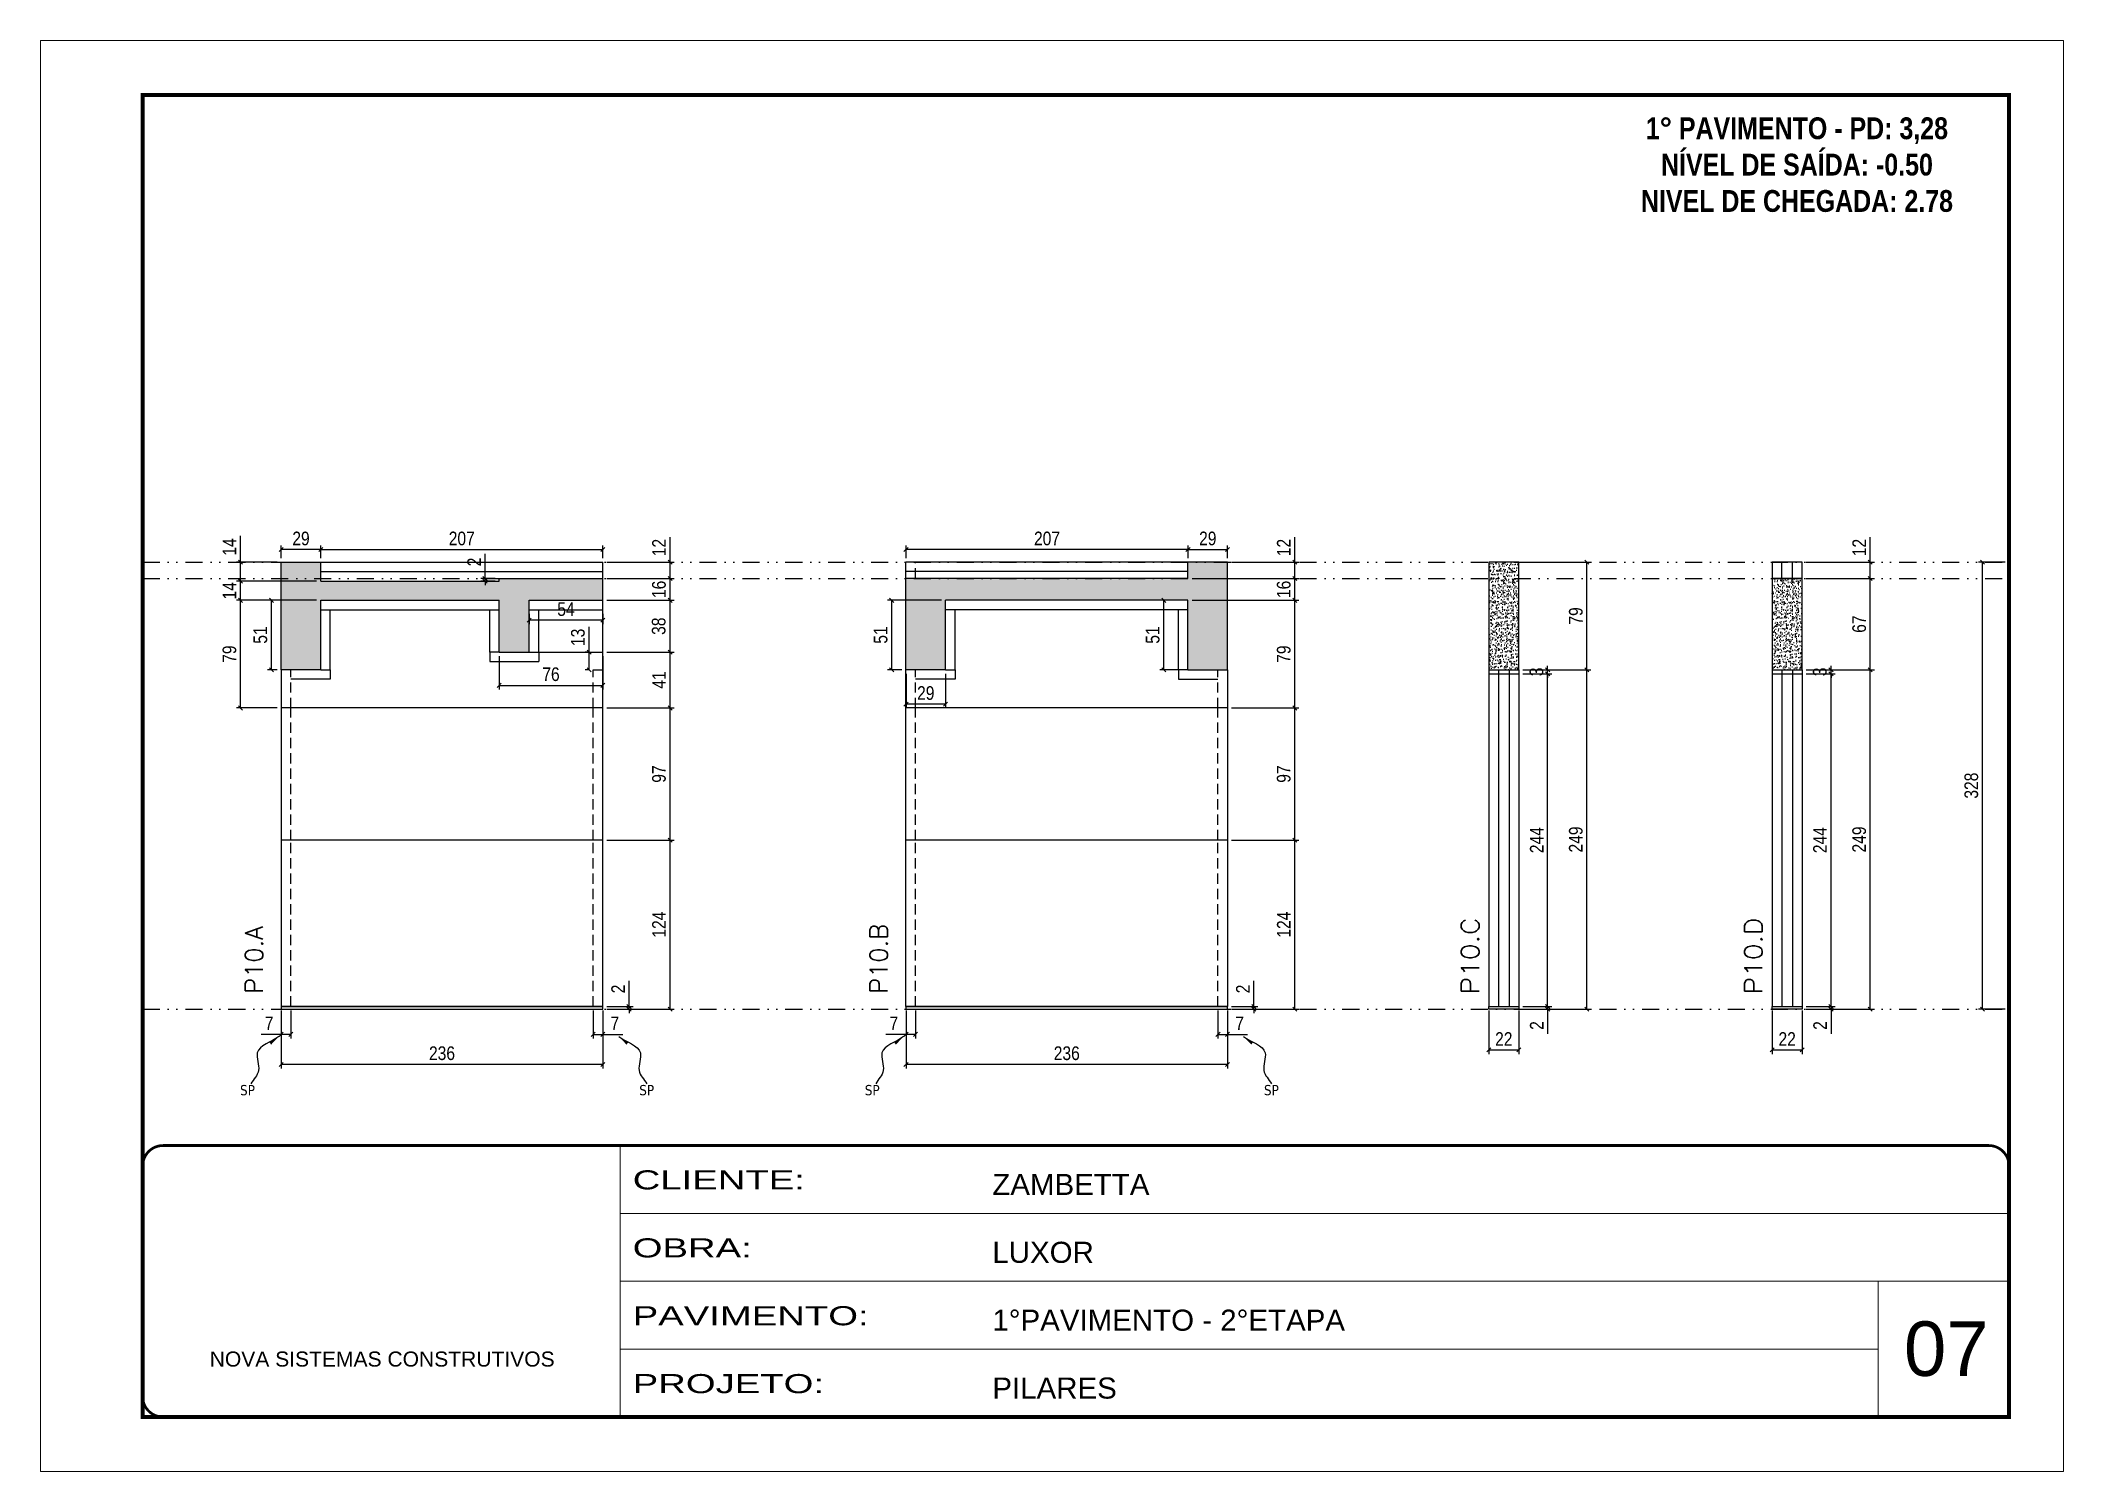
# Model space of a CAD drawing. Extents: x 14400 to 20667, y -21631 to 6985.
# Drawn here: x 17597 to 19082, y 4786 to 5836 of the extents above; entities that cross this region are included whole.
import ezdxf

# ---------------------------------------------------------------- set-up
doc = ezdxf.new("R2010")
doc.units = 0
for name, pattern in [('CONTINUO', [0]), ('DASHED', [0.75, 0.5, -0.25]), ('DIVIDE2', [0.625, 0.25, -0.125, 0, -0.125, 0, -0.125]), ('HIDDEN', [0.375, 0.25, -0.125])]:
    doc.linetypes.add(name, pattern=pattern)
for name, color, linetype, lineweight in [('CARIMBO', 255, 'Continuous', 9), ('Folhas', 255, 'Continuous', 9), ('SARRAFO DE PRESSAO', 251, 'DASHED', 9), ('Texto Seção', 7, 'Continuous', 15)]:
    doc.layers.add(name, color=color, linetype=linetype, lineweight=lineweight)
for name, color, linetype in [('COTA', 241, 'Continuous'), ('NOMENCLATURA', 7, 'Continuous'), ('Nível', 160, 'Continuous'), ('Painéis', 200, 'Continuous'), ('SARR_2.2x7', 40, 'Continuous'), ('texto', 7, 'Continuous')]:
    doc.layers.add(name, color=color, linetype=linetype)
doc.styles.add('ARIAL', font='arial.ttf')
doc.styles.add('COTA TECNICA', font='techl___.ttf', dxfattribs={"height": 10})
doc.styles.add('COTA TECNICA-50', font='techl___.ttf', dxfattribs={"height": 10})
doc.styles.add('REGUA-120', font='ROMANS.shx', dxfattribs={"height": 15})
doc.styles.add('ROMANC', font='techb___.ttf', dxfattribs={"height": 2.5})
doc.styles.get("Standard").update_dxf_attribs({"font": 'arial.ttf'})
doc.styles.add('Tecnologia', font='')
doc.styles.get('Tecnologia').set_extended_font_data('Forgotten Futurist')
doc.dimstyles.new('COTA PAINEL-50', dxfattribs={"dimtxt": 10, "dimasz": 3, "dimexe": 3, "dimexo": 3, "dimgap": 3, "dimtad": 1, "dimdec": 1, "dimzin": 12, "dimdsep": 46, "dimtxsty": 'COTA TECNICA-50', "dimblk1": 'OBLIQUE', "dimblk2": 'OBLIQUE', "dimsah": 1, "dimcen": 0.9, "dimclrd": 4, "dimclre": 4, "dimclrt": 240, "dimadec": 1, "dimazin": 3, "dimtfac": 1, "dimtdec": 1, "dimtmove": 0, "dimatfit": 3, "dimfxl": 1, "dimtolj": 1, "dimtzin": 12, "dimarcsym": 0})
doc.dimstyles.new('PAINEL', dxfattribs={"dimtxt": 10, "dimasz": 3, "dimexe": 3, "dimexo": 3, "dimgap": 3, "dimtad": 1, "dimdec": 1, "dimzin": 12, "dimdsep": 46, "dimtxsty": 'COTA TECNICA', "dimblk1": 'OBLIQUE', "dimblk2": 'OBLIQUE', "dimsah": 1, "dimcen": 0.9, "dimclrd": 4, "dimclre": 4, "dimclrt": 240, "dimadec": 1, "dimazin": 3, "dimtfac": 1, "dimtdec": 1, "dimtmove": 0, "dimatfit": 3, "dimfxl": 1, "dimtolj": 1, "dimtzin": 12, "dimarcsym": 0})
doc.dimstyles.get("Standard").update_dxf_attribs({"dimtxt": 0.18, "dimasz": 0.18, "dimexe": 0.18, "dimexo": 0.0625, "dimgap": 0.09, "dimtad": 0, "dimtih": 1, "dimtoh": 1, "dimdec": 4, "dimzin": 0, "dimdsep": 46, "dimtxsty": 'Standard', "dimcen": 0.09, "dimadec": 0, "dimazin": 0, "dimtfac": 1, "dimtdec": 4, "dimtofl": 0, "dimtmove": 0, "dimatfit": 3, "dimfxl": 1, "dimtolj": 1, "dimtzin": 0, "dimarcsym": 0})

msp = doc.modelspace()

# ---------------------------------------------------------------- texts
at = {"layer": 'CARIMBO', "style": 'ARIAL'}
msp.add_text('07', height=40, dxfattribs=at).set_placement((18964.83, 4856.3))
at = {"layer": 'NOMENCLATURA', "color": 2, "insert": (18886.29, 5779.74), "char_height": 16, "attachment_point": 2, "style": 'ROMANC'}
msp.add_mtext_dynamic_manual_height_columns('1° PAVIMENTO - PD: 3,28\\PNÍVEL DE SAÍDA: -0.50\\PNIVEL DE CHEGADA: 2.78', width=432.3511, gutter_width=1, heights=[0], dxfattribs=at)
at = {"layer": 'texto', "color": 0, "char_height": 7.5, "attachment_point": 5}
for insert in [(17748.93, 5065.94), (18041.96, 5065.94), (18207.52, 5065.94), (18500.54, 5065.94)]:
    msp.add_mtext('{\\fTahoma|b0|i0|c0|p34;\\C4;SP}', dxfattribs=dict(at, insert=insert))
at = {"layer": 'Texto Seção', "style": 'REGUA-120', "width": 1.1}
for s, p in [('P10.C', (18652.9, 5136.2)), ('P10.D', (18860.85, 5136.2))]:
    msp.add_text(s, height=13, rotation=90, dxfattribs=at).set_placement(p)
at = {"layer": 'Texto Seção', "char_height": 13, "width": 285.3299, "attachment_point": 7, "rotation": 90, "style": 'REGUA-120'}
for s, insert in [('\\pt26;P10.A', (17760.24, 5136.69)), ('\\pt26;P10.B', (18218.82, 5136.69))]:
    msp.add_mtext(s, dxfattribs=dict(at, insert=insert))

# ---------------------------------------------------------------- blocks, each defined once
blk = doc.blocks.new('9999999999')
at = {"color": 30, "linetype": 'CONTINUO'}
for p, q in [((98564.6, 34230.2), (98564.6, 34429.4)), ((98564.6, 34379.6), (99584, 34379.6)), ((98564.6, 34329.8), (99488, 34329.8)), ((99584, 34329.8), (99488, 34329.8)), ((99488, 34329.8), (99488, 34230.2)), ((98564.6, 34280), (99488, 34280))]:
    blk.add_line(p, q, dxfattribs=at)
at = {"color": 30, "linetype": 'CONTINUO', "const_width": 2}
blk.add_lwpolyline([(99584, 34230.2), (99584, 34414.4, 0.414214), (99569, 34429.4), (98229, 34429.4, 0.414214), (98214, 34414.4), (98214, 34245.2, 0.414214), (98229, 34230.2), (99584, 34230.2)], format="xyb", dxfattribs=at)
at = {"layer": 'Folhas'}
blk.add_lwpolyline([(98139, 34190.2), (99624, 34190.2), (99624, 35240.2), (98139, 35240.2)], close=True, dxfattribs=at)
at = {"layer": 'Folhas', "color": 30, "const_width": 3}
blk.add_lwpolyline([(98214, 34230.2), (99584, 34230.2), (99584, 35200.2), (98214, 35200.2)], close=True, dxfattribs=at)
at = {"color": 7, "linetype": 'Continuous', "ltscale": 5, "style": 'ARIAL'}
for s, height, p in [('ZAMBETTA', 15.48, (98837.7, 34393.1)), ('LUXOR', 15.48, (98837.7, 34343.3)), ('1°PAVIMENTO - 2°ETAPA', 15.483, (98837.7, 34293.5)), ('NOVA SISTEMAS CONSTRUTIVOS', 11.059, (98263.2, 34267.2)), ('PILARES', 15.48, (98837.7, 34243.7))]:
    blk.add_text(s, height=height, dxfattribs=at).set_placement(p)
at = {"layer": 'Folhas', "color": 7, "style": 'Tecnologia', "width": 1.5}
for s, p in [('CLIENTE:', (98573.7, 34397.2)), ('OBRA:', (98573.7, 34347.3)), ('PAVIMENTO:', (98573.7, 34297.5)), ('PROJETO:', (98573.7, 34247.7))]:
    blk.add_text(s, height=14, dxfattribs=at).set_placement(p)
blk = doc.blocks.new('_Oblique')
at = {"color": 0, "linetype": 'ByBlock', "lineweight": -2}
blk.add_line((-0.5, -0.5), (0.5, 0.5), dxfattribs=at)
blk = doc.blocks.new('*D634')
at = {"layer": 'COTA', "color": 4, "lineweight": -2, "transparency": 16777216}
for p, q in [((19039, 5453.4), (19019.5, 5453.4)), ((19022.5, 5125.4), (19022.5, 5453.4)), ((19039, 5125.4), (19019.5, 5125.4))]:
    blk.add_line(p, q, dxfattribs=at)
at = {"layer": 'Defpoints', "color": 0, "transparency": 16777216}
for p in [(19022.5, 5453.4), (19042, 5453.4), (19042, 5125.4)]:
    blk.add_point(p, dxfattribs=at)
at = {"layer": 'COTA', "color": 4, "lineweight": -2, "transparency": 16777216, "xscale": 3, "yscale": 3, "zscale": 3}
for p, rotation in [((19022.5, 5453.4), 90), ((19022.5, 5125.4), 270)]:
    blk.add_blockref('_Oblique', p, dxfattribs=dict(at, rotation=rotation))
at = {"layer": 'COTA', "color": 240, "transparency": 16777216, "insert": (19014.3, 5289.4), "char_height": 10, "attachment_point": 5, "rotation": 90, "style": 'COTA TECNICA'}
blk.add_mtext('\\A1;328', dxfattribs=at)
blk = doc.blocks.new('*D608')
at = {"layer": 'COTA', "color": 4, "lineweight": -2, "transparency": 16777216}
for p, q in [((18232.3, 5124.4), (18232.3, 5081.8)), ((18468.3, 5124.4), (18468.3, 5081.8)), ((18468.3, 5084.8), (18232.3, 5084.8))]:
    blk.add_line(p, q, dxfattribs=at)
at = {"layer": 'Defpoints', "color": 0, "transparency": 16777216}
for p in [(18232.3, 5127.4), (18468.3, 5127.4), (18232.3, 5084.8)]:
    blk.add_point(p, dxfattribs=at)
at = {"layer": 'COTA', "color": 4, "lineweight": -2, "transparency": 16777216, "xscale": 3, "yscale": 3, "zscale": 3, "rotation": 180}
blk.add_blockref('_Oblique', (18232.3, 5084.8), dxfattribs=at)
at = {"layer": 'COTA', "color": 4, "lineweight": -2, "transparency": 16777216, "xscale": 3, "yscale": 3, "zscale": 3}
blk.add_blockref('_Oblique', (18468.3, 5084.8), dxfattribs=at)
at = {"layer": 'COTA', "color": 240, "transparency": 16777216, "insert": (18350.3, 5093), "char_height": 10, "attachment_point": 5, "style": 'COTA TECNICA'}
blk.add_mtext('\\A1;236', dxfattribs=at)
blk = doc.blocks.new('*D609')
at = {"layer": 'COTA', "color": 4, "lineweight": -2, "transparency": 16777216}
for p, q in [((18461.3, 5124.4), (18461.3, 5103.9)), ((18468.3, 5122.4), (18468.3, 5103.9)), ((18461.3, 5106.9), (18468.3, 5106.9)), ((18468.3, 5106.9), (18483, 5106.9))]:
    blk.add_line(p, q, dxfattribs=at)
at = {"layer": 'Defpoints', "color": 0, "transparency": 16777216}
for p in [(18461.3, 5127.4), (18468.3, 5125.4), (18468.3, 5106.9)]:
    blk.add_point(p, dxfattribs=at)
at = {"layer": 'COTA', "color": 4, "lineweight": -2, "transparency": 16777216, "xscale": 3, "yscale": 3, "zscale": 3, "rotation": 180}
blk.add_blockref('_Oblique', (18461.3, 5106.9), dxfattribs=at)
at = {"layer": 'COTA', "color": 4, "lineweight": -2, "transparency": 16777216, "xscale": 3, "yscale": 3, "zscale": 3}
blk.add_blockref('_Oblique', (18468.3, 5106.9), dxfattribs=at)
at = {"layer": 'COTA', "color": 240, "transparency": 16777216, "insert": (18477.2, 5115), "char_height": 10, "attachment_point": 5, "style": 'COTA TECNICA-50'}
blk.add_mtext('\\A1;7', dxfattribs=at)
blk = doc.blocks.new('*D610')
at = {"layer": 'COTA', "color": 4, "lineweight": -2, "transparency": 16777216}
for p, q in [((18239.3, 5124.4), (18239.3, 5103.9)), ((18232.3, 5122.4), (18232.3, 5103.9)), ((18232.3, 5106.9), (18217.6, 5106.9)), ((18239.3, 5106.9), (18232.3, 5106.9))]:
    blk.add_line(p, q, dxfattribs=at)
at = {"layer": 'Defpoints', "color": 0, "transparency": 16777216}
for p in [(18232.3, 5125.4), (18239.3, 5127.4), (18232.3, 5106.9)]:
    blk.add_point(p, dxfattribs=at)
at = {"layer": 'COTA', "color": 4, "lineweight": -2, "transparency": 16777216, "xscale": 3, "yscale": 3, "zscale": 3, "rotation": 180}
blk.add_blockref('_Oblique', (18232.3, 5106.9), dxfattribs=at)
at = {"layer": 'COTA', "color": 4, "lineweight": -2, "transparency": 16777216, "xscale": 3, "yscale": 3, "zscale": 3}
blk.add_blockref('_Oblique', (18239.3, 5106.9), dxfattribs=at)
at = {"layer": 'COTA', "color": 240, "transparency": 16777216, "insert": (18223.4, 5115), "char_height": 10, "attachment_point": 5, "style": 'COTA TECNICA-50'}
blk.add_mtext('\\A1;7', dxfattribs=at)
blk = doc.blocks.new('*D635')
at = {"layer": 'COTA', "color": 4, "linetype": 'ByBlock', "lineweight": -2, "transparency": 16777216}
for p, q in [((18471.3, 5249.4), (18520.7, 5249.4)), ((18517.7, 5125.4), (18517.7, 5249.4)), ((18471.3, 5125.4), (18520.7, 5125.4))]:
    blk.add_line(p, q, dxfattribs=at)
at = {"layer": 'Defpoints', "color": 0, "linetype": 'ByBlock', "transparency": 16777216}
for p in [(18468.3, 5249.4), (18517.7, 5249.4), (18468.3, 5125.4)]:
    blk.add_point(p, dxfattribs=at)
at = {"layer": 'COTA', "color": 4, "linetype": 'ByBlock', "lineweight": -2, "transparency": 16777216, "xscale": 3, "yscale": 3, "zscale": 3}
for p, rotation in [((18517.7, 5249.4), 90), ((18517.7, 5125.4), 270)]:
    blk.add_blockref('_Oblique', p, dxfattribs=dict(at, rotation=rotation))
at = {"layer": 'COTA', "color": 240, "linetype": 'ByBlock', "transparency": 16777216, "insert": (18509.6, 5187.4), "char_height": 10, "attachment_point": 5, "rotation": 90, "style": 'COTA TECNICA'}
blk.add_mtext('\\A1;124', dxfattribs=at)
blk = doc.blocks.new('*D611')
at = {"layer": 'COTA', "color": 4, "lineweight": -2, "transparency": 16777216}
for p, q in [((18487.6, 5127.4), (18487.6, 5146.2)), ((18471.3, 5127.4), (18490.6, 5127.4)), ((18471.3, 5125.4), (18490.6, 5125.4)), ((18487.6, 5125.4), (18487.6, 5127.4)), ((18487.6, 5125.4), (18487.6, 5122.4))]:
    blk.add_line(p, q, dxfattribs=at)
at = {"layer": 'Defpoints', "color": 0, "transparency": 16777216}
for p in [(18468.3, 5127.4), (18468.3, 5125.4), (18487.6, 5125.4)]:
    blk.add_point(p, dxfattribs=at)
at = {"layer": 'COTA', "color": 4, "lineweight": -2, "transparency": 16777216, "xscale": 3, "yscale": 3, "zscale": 3}
for p, rotation in [((18487.6, 5127.4), 270), ((18487.6, 5125.4), 90)]:
    blk.add_blockref('_Oblique', p, dxfattribs=dict(at, rotation=rotation))
at = {"layer": 'COTA', "color": 240, "transparency": 16777216, "insert": (18479.6, 5140.2), "char_height": 10, "attachment_point": 5, "rotation": 90, "style": 'COTA TECNICA-50'}
blk.add_mtext('\\A1;2', dxfattribs=at)
blk = doc.blocks.new('*D636')
at = {"layer": 'COTA', "color": 4, "linetype": 'ByBlock', "lineweight": -2, "transparency": 16777216}
for p, q in [((18471.3, 5249.4), (18520.7, 5249.4)), ((18517.7, 5125.4), (18517.7, 5249.4)), ((18471.3, 5125.4), (18520.7, 5125.4))]:
    blk.add_line(p, q, dxfattribs=at)
at = {"layer": 'Defpoints', "color": 0, "linetype": 'ByBlock', "transparency": 16777216}
for p in [(18468.3, 5249.4), (18517.7, 5249.4), (18468.3, 5125.4)]:
    blk.add_point(p, dxfattribs=at)
at = {"layer": 'COTA', "color": 4, "linetype": 'ByBlock', "lineweight": -2, "transparency": 16777216, "xscale": 3, "yscale": 3, "zscale": 3}
for p, rotation in [((18517.7, 5249.4), 90), ((18517.7, 5125.4), 270)]:
    blk.add_blockref('_Oblique', p, dxfattribs=dict(at, rotation=rotation))
at = {"layer": 'COTA', "color": 240, "linetype": 'ByBlock', "transparency": 16777216, "insert": (18509.6, 5187.4), "char_height": 10, "attachment_point": 5, "rotation": 90, "style": 'COTA TECNICA'}
blk.add_mtext('\\A1;124', dxfattribs=at)
blk = doc.blocks.new('*D637')
at = {"layer": 'COTA', "color": 4, "lineweight": -2, "transparency": 16777216}
for p, q in [((18471.3, 5346.4), (18520.7, 5346.4)), ((18517.7, 5249.4), (18517.7, 5346.4)), ((18471.3, 5249.4), (18520.7, 5249.4))]:
    blk.add_line(p, q, dxfattribs=at)
at = {"layer": 'Defpoints', "color": 0, "transparency": 16777216}
for p in [(18468.3, 5346.4), (18517.7, 5346.4), (18468.3, 5249.4)]:
    blk.add_point(p, dxfattribs=at)
at = {"layer": 'COTA', "color": 4, "lineweight": -2, "transparency": 16777216, "xscale": 3, "yscale": 3, "zscale": 3}
for p, rotation in [((18517.7, 5346.4), 90), ((18517.7, 5249.4), 270)]:
    blk.add_blockref('_Oblique', p, dxfattribs=dict(at, rotation=rotation))
at = {"layer": 'COTA', "color": 240, "transparency": 16777216, "insert": (18509.6, 5297.9), "char_height": 10, "attachment_point": 5, "rotation": 90, "style": 'COTA TECNICA'}
blk.add_mtext('\\A1;97', dxfattribs=at)
blk = doc.blocks.new('*D638')
at = {"layer": 'COTA', "color": 4, "lineweight": -2, "transparency": 16777216}
for p, q in [((18439.3, 5456.4), (18439.3, 5465.6)), ((18468.3, 5456.4), (18468.3, 5465.6)), ((18439.3, 5462.6), (18468.3, 5462.6))]:
    blk.add_line(p, q, dxfattribs=at)
at = {"layer": 'Defpoints', "color": 0, "transparency": 16777216}
for p in [(18439.3, 5453.4), (18468.3, 5462.6), (18468.3, 5453.4)]:
    blk.add_point(p, dxfattribs=at)
at = {"layer": 'COTA', "color": 4, "lineweight": -2, "transparency": 16777216, "xscale": 3, "yscale": 3, "zscale": 3, "rotation": 180}
blk.add_blockref('_Oblique', (18439.3, 5462.6), dxfattribs=at)
at = {"layer": 'COTA', "color": 4, "lineweight": -2, "transparency": 16777216, "xscale": 3, "yscale": 3, "zscale": 3}
blk.add_blockref('_Oblique', (18468.3, 5462.6), dxfattribs=at)
at = {"layer": 'COTA', "color": 240, "transparency": 16777216, "insert": (18453.8, 5470.7), "char_height": 10, "attachment_point": 5, "style": 'COTA TECNICA'}
blk.add_mtext('\\A1;29', dxfattribs=at)
blk = doc.blocks.new('*D639')
at = {"layer": 'COTA', "color": 4, "lineweight": -2, "transparency": 16777216}
for p, q in [((18232.3, 5456.4), (18232.3, 5465.6)), ((18439.3, 5456.4), (18439.3, 5465.6)), ((18439.3, 5462.6), (18232.3, 5462.6))]:
    blk.add_line(p, q, dxfattribs=at)
at = {"layer": 'Defpoints', "color": 0, "transparency": 16777216}
for p in [(18232.3, 5462.6), (18232.3, 5453.4), (18439.3, 5453.4)]:
    blk.add_point(p, dxfattribs=at)
at = {"layer": 'COTA', "color": 4, "lineweight": -2, "transparency": 16777216, "xscale": 3, "yscale": 3, "zscale": 3, "rotation": 180}
blk.add_blockref('_Oblique', (18232.3, 5462.6), dxfattribs=at)
at = {"layer": 'COTA', "color": 4, "lineweight": -2, "transparency": 16777216, "xscale": 3, "yscale": 3, "zscale": 3}
blk.add_blockref('_Oblique', (18439.3, 5462.6), dxfattribs=at)
at = {"layer": 'COTA', "color": 240, "transparency": 16777216, "insert": (18335.8, 5470.7), "char_height": 10, "attachment_point": 5, "style": 'COTA TECNICA'}
blk.add_mtext('\\A1;207', dxfattribs=at)
blk = doc.blocks.new('*D612')
at = {"layer": 'COTA', "color": 4, "lineweight": -2, "transparency": 16777216}
for p, q in [((17773.7, 5124.4), (17773.7, 5081.8)), ((18009.7, 5124.4), (18009.7, 5081.8)), ((18009.7, 5084.8), (17773.7, 5084.8))]:
    blk.add_line(p, q, dxfattribs=at)
at = {"layer": 'Defpoints', "color": 0, "transparency": 16777216}
for p in [(17773.7, 5127.4), (18009.7, 5127.4), (17773.7, 5084.8)]:
    blk.add_point(p, dxfattribs=at)
at = {"layer": 'COTA', "color": 4, "lineweight": -2, "transparency": 16777216, "xscale": 3, "yscale": 3, "zscale": 3, "rotation": 180}
blk.add_blockref('_Oblique', (17773.7, 5084.8), dxfattribs=at)
at = {"layer": 'COTA', "color": 4, "lineweight": -2, "transparency": 16777216, "xscale": 3, "yscale": 3, "zscale": 3}
blk.add_blockref('_Oblique', (18009.7, 5084.8), dxfattribs=at)
at = {"layer": 'COTA', "color": 240, "transparency": 16777216, "insert": (17891.7, 5093), "char_height": 10, "attachment_point": 5, "style": 'COTA TECNICA'}
blk.add_mtext('\\A1;236', dxfattribs=at)
blk = doc.blocks.new('*D613')
at = {"layer": 'COTA', "color": 4, "lineweight": -2, "transparency": 16777216}
for p, q in [((18002.7, 5124.4), (18002.7, 5103.9)), ((18009.7, 5122.4), (18009.7, 5103.9)), ((18002.7, 5106.9), (18009.7, 5106.9)), ((18009.7, 5106.9), (18024.4, 5106.9))]:
    blk.add_line(p, q, dxfattribs=at)
at = {"layer": 'Defpoints', "color": 0, "transparency": 16777216}
for p in [(18002.7, 5127.4), (18009.7, 5125.4), (18009.7, 5106.9)]:
    blk.add_point(p, dxfattribs=at)
at = {"layer": 'COTA', "color": 4, "lineweight": -2, "transparency": 16777216, "xscale": 3, "yscale": 3, "zscale": 3, "rotation": 180}
blk.add_blockref('_Oblique', (18002.7, 5106.9), dxfattribs=at)
at = {"layer": 'COTA', "color": 4, "lineweight": -2, "transparency": 16777216, "xscale": 3, "yscale": 3, "zscale": 3}
blk.add_blockref('_Oblique', (18009.7, 5106.9), dxfattribs=at)
at = {"layer": 'COTA', "color": 240, "transparency": 16777216, "insert": (18018.6, 5115), "char_height": 10, "attachment_point": 5, "style": 'COTA TECNICA-50'}
blk.add_mtext('\\A1;7', dxfattribs=at)
blk = doc.blocks.new('*D614')
at = {"layer": 'COTA', "color": 4, "lineweight": -2, "transparency": 16777216}
for p, q in [((17780.7, 5124.4), (17780.7, 5103.9)), ((17773.7, 5122.4), (17773.7, 5103.9)), ((17773.7, 5106.9), (17759, 5106.9)), ((17780.7, 5106.9), (17773.7, 5106.9))]:
    blk.add_line(p, q, dxfattribs=at)
at = {"layer": 'Defpoints', "color": 0, "transparency": 16777216}
for p in [(17773.7, 5125.4), (17780.7, 5127.4), (17773.7, 5106.9)]:
    blk.add_point(p, dxfattribs=at)
at = {"layer": 'COTA', "color": 4, "lineweight": -2, "transparency": 16777216, "xscale": 3, "yscale": 3, "zscale": 3, "rotation": 180}
blk.add_blockref('_Oblique', (17773.7, 5106.9), dxfattribs=at)
at = {"layer": 'COTA', "color": 4, "lineweight": -2, "transparency": 16777216, "xscale": 3, "yscale": 3, "zscale": 3}
blk.add_blockref('_Oblique', (17780.7, 5106.9), dxfattribs=at)
at = {"layer": 'COTA', "color": 240, "transparency": 16777216, "insert": (17764.8, 5115), "char_height": 10, "attachment_point": 5, "style": 'COTA TECNICA-50'}
blk.add_mtext('\\A1;7', dxfattribs=at)
blk = doc.blocks.new('*D640')
at = {"layer": 'COTA', "color": 4, "linetype": 'ByBlock', "lineweight": -2, "transparency": 16777216}
for p, q in [((18012.7, 5249.4), (18062.1, 5249.4)), ((18059.1, 5125.4), (18059.1, 5249.4)), ((18012.7, 5125.4), (18062.1, 5125.4))]:
    blk.add_line(p, q, dxfattribs=at)
at = {"layer": 'Defpoints', "color": 0, "linetype": 'ByBlock', "transparency": 16777216}
for p in [(18009.7, 5249.4), (18059.1, 5249.4), (18009.7, 5125.4)]:
    blk.add_point(p, dxfattribs=at)
at = {"layer": 'COTA', "color": 4, "linetype": 'ByBlock', "lineweight": -2, "transparency": 16777216, "xscale": 3, "yscale": 3, "zscale": 3}
for p, rotation in [((18059.1, 5249.4), 90), ((18059.1, 5125.4), 270)]:
    blk.add_blockref('_Oblique', p, dxfattribs=dict(at, rotation=rotation))
at = {"layer": 'COTA', "color": 240, "linetype": 'ByBlock', "transparency": 16777216, "insert": (18051, 5187.4), "char_height": 10, "attachment_point": 5, "rotation": 90, "style": 'COTA TECNICA'}
blk.add_mtext('\\A1;124', dxfattribs=at)
blk = doc.blocks.new('*D615')
at = {"layer": 'COTA', "color": 4, "lineweight": -2, "transparency": 16777216}
for p, q in [((18029, 5127.4), (18029, 5146.2)), ((18012.7, 5127.4), (18032, 5127.4)), ((18012.7, 5125.4), (18032, 5125.4)), ((18029, 5125.4), (18029, 5127.4)), ((18029, 5125.4), (18029, 5122.4))]:
    blk.add_line(p, q, dxfattribs=at)
at = {"layer": 'Defpoints', "color": 0, "transparency": 16777216}
for p in [(18009.7, 5127.4), (18009.7, 5125.4), (18029, 5125.4)]:
    blk.add_point(p, dxfattribs=at)
at = {"layer": 'COTA', "color": 4, "lineweight": -2, "transparency": 16777216, "xscale": 3, "yscale": 3, "zscale": 3}
for p, rotation in [((18029, 5127.4), 270), ((18029, 5125.4), 90)]:
    blk.add_blockref('_Oblique', p, dxfattribs=dict(at, rotation=rotation))
at = {"layer": 'COTA', "color": 240, "transparency": 16777216, "insert": (18021, 5140.2), "char_height": 10, "attachment_point": 5, "rotation": 90, "style": 'COTA TECNICA-50'}
blk.add_mtext('\\A1;2', dxfattribs=at)
blk = doc.blocks.new('*D641')
at = {"layer": 'COTA', "color": 4, "linetype": 'ByBlock', "lineweight": -2, "transparency": 16777216}
for p, q in [((18012.7, 5249.4), (18062.1, 5249.4)), ((18059.1, 5125.4), (18059.1, 5249.4)), ((18012.7, 5125.4), (18062.1, 5125.4))]:
    blk.add_line(p, q, dxfattribs=at)
at = {"layer": 'Defpoints', "color": 0, "linetype": 'ByBlock', "transparency": 16777216}
for p in [(18009.7, 5249.4), (18059.1, 5249.4), (18009.7, 5125.4)]:
    blk.add_point(p, dxfattribs=at)
at = {"layer": 'COTA', "color": 4, "linetype": 'ByBlock', "lineweight": -2, "transparency": 16777216, "xscale": 3, "yscale": 3, "zscale": 3}
for p, rotation in [((18059.1, 5249.4), 90), ((18059.1, 5125.4), 270)]:
    blk.add_blockref('_Oblique', p, dxfattribs=dict(at, rotation=rotation))
at = {"layer": 'COTA', "color": 240, "linetype": 'ByBlock', "transparency": 16777216, "insert": (18051, 5187.4), "char_height": 10, "attachment_point": 5, "rotation": 90, "style": 'COTA TECNICA'}
blk.add_mtext('\\A1;124', dxfattribs=at)
blk = doc.blocks.new('*D642')
at = {"layer": 'COTA', "color": 4, "lineweight": -2, "transparency": 16777216}
for p, q in [((18012.7, 5346.4), (18062.1, 5346.4)), ((18059.1, 5249.4), (18059.1, 5346.4)), ((18012.7, 5249.4), (18062.1, 5249.4))]:
    blk.add_line(p, q, dxfattribs=at)
at = {"layer": 'Defpoints', "color": 0, "transparency": 16777216}
for p in [(18009.7, 5346.4), (18059.1, 5346.4), (18009.7, 5249.4)]:
    blk.add_point(p, dxfattribs=at)
at = {"layer": 'COTA', "color": 4, "lineweight": -2, "transparency": 16777216, "xscale": 3, "yscale": 3, "zscale": 3}
for p, rotation in [((18059.1, 5346.4), 90), ((18059.1, 5249.4), 270)]:
    blk.add_blockref('_Oblique', p, dxfattribs=dict(at, rotation=rotation))
at = {"layer": 'COTA', "color": 240, "transparency": 16777216, "insert": (18051, 5297.9), "char_height": 10, "attachment_point": 5, "rotation": 90, "style": 'COTA TECNICA'}
blk.add_mtext('\\A1;97', dxfattribs=at)
blk = doc.blocks.new('*D643')
at = {"layer": 'COTA', "color": 4, "lineweight": -2, "transparency": 16777216}
for p, q in [((17933.7, 5384.4), (17933.7, 5360)), ((18009.7, 5384.4), (18009.7, 5360)), ((17933.7, 5363), (18009.7, 5363))]:
    blk.add_line(p, q, dxfattribs=at)
at = {"layer": 'Defpoints', "color": 0, "transparency": 16777216}
for p in [(17933.7, 5387.4), (18009.7, 5387.4), (18009.7, 5363)]:
    blk.add_point(p, dxfattribs=at)
at = {"layer": 'COTA', "color": 4, "lineweight": -2, "transparency": 16777216, "xscale": 3, "yscale": 3, "zscale": 3, "rotation": 180}
blk.add_blockref('_Oblique', (17933.7, 5363), dxfattribs=at)
at = {"layer": 'COTA', "color": 4, "lineweight": -2, "transparency": 16777216, "xscale": 3, "yscale": 3, "zscale": 3}
blk.add_blockref('_Oblique', (18009.7, 5363), dxfattribs=at)
at = {"layer": 'COTA', "color": 240, "transparency": 16777216, "insert": (17971.7, 5371.1), "char_height": 10, "attachment_point": 5, "style": 'COTA TECNICA'}
blk.add_mtext('\\A1;76', dxfattribs=at)
blk = doc.blocks.new('*D644')
at = {"layer": 'COTA', "color": 4, "lineweight": -2, "transparency": 16777216}
for p, q in [((17773.7, 5456.4), (17773.7, 5465.6)), ((17802.7, 5456.4), (17802.7, 5465.6)), ((17802.7, 5462.6), (17773.7, 5462.6))]:
    blk.add_line(p, q, dxfattribs=at)
at = {"layer": 'Defpoints', "color": 0, "transparency": 16777216}
for p in [(17773.7, 5462.6), (17773.7, 5453.4), (17802.7, 5453.4)]:
    blk.add_point(p, dxfattribs=at)
at = {"layer": 'COTA', "color": 4, "lineweight": -2, "transparency": 16777216, "xscale": 3, "yscale": 3, "zscale": 3, "rotation": 180}
blk.add_blockref('_Oblique', (17773.7, 5462.6), dxfattribs=at)
at = {"layer": 'COTA', "color": 4, "lineweight": -2, "transparency": 16777216, "xscale": 3, "yscale": 3, "zscale": 3}
blk.add_blockref('_Oblique', (17802.7, 5462.6), dxfattribs=at)
at = {"layer": 'COTA', "color": 240, "transparency": 16777216, "insert": (17788.2, 5470.7), "char_height": 10, "attachment_point": 5, "style": 'COTA TECNICA'}
blk.add_mtext('\\A1;29', dxfattribs=at)
blk = doc.blocks.new('*D645')
at = {"layer": 'COTA', "color": 4, "lineweight": -2, "transparency": 16777216}
for p, q in [((17802.7, 5456.4), (17802.7, 5465.6)), ((18009.7, 5456.4), (18009.7, 5465.6)), ((17802.7, 5462.6), (18009.7, 5462.6))]:
    blk.add_line(p, q, dxfattribs=at)
at = {"layer": 'Defpoints', "color": 0, "transparency": 16777216}
for p in [(17802.7, 5453.4), (18009.7, 5462.6), (18009.7, 5453.4)]:
    blk.add_point(p, dxfattribs=at)
at = {"layer": 'COTA', "color": 4, "lineweight": -2, "transparency": 16777216, "xscale": 3, "yscale": 3, "zscale": 3, "rotation": 180}
blk.add_blockref('_Oblique', (17802.7, 5462.6), dxfattribs=at)
at = {"layer": 'COTA', "color": 4, "lineweight": -2, "transparency": 16777216, "xscale": 3, "yscale": 3, "zscale": 3}
blk.add_blockref('_Oblique', (18009.7, 5462.6), dxfattribs=at)
at = {"layer": 'COTA', "color": 240, "transparency": 16777216, "insert": (17906.2, 5470.7), "char_height": 10, "attachment_point": 5, "style": 'COTA TECNICA'}
blk.add_mtext('\\A1;207', dxfattribs=at)
blk = doc.blocks.new('*D646')
at = {"layer": 'COTA', "color": 4, "lineweight": -2, "transparency": 16777216}
for p, q in [((18012.7, 5441.4), (18062.1, 5441.4)), ((18059.1, 5425.4), (18059.1, 5441.4)), ((18012.7, 5425.4), (18062.1, 5425.4))]:
    blk.add_line(p, q, dxfattribs=at)
at = {"layer": 'Defpoints', "color": 0, "transparency": 16777216}
for p in [(18009.7, 5441.4), (18059.1, 5441.4), (18009.7, 5425.4)]:
    blk.add_point(p, dxfattribs=at)
at = {"layer": 'COTA', "color": 4, "lineweight": -2, "transparency": 16777216, "xscale": 3, "yscale": 3, "zscale": 3}
for p, rotation in [((18059.1, 5441.4), 90), ((18059.1, 5425.4), 270)]:
    blk.add_blockref('_Oblique', p, dxfattribs=dict(at, rotation=rotation))
at = {"layer": 'COTA', "color": 240, "transparency": 16777216, "insert": (18051, 5433.4), "char_height": 10, "attachment_point": 5, "rotation": 90, "style": 'COTA TECNICA'}
blk.add_mtext('\\A1;16', dxfattribs=at)
blk = doc.blocks.new('*D647')
at = {"layer": 'COTA', "color": 4, "lineweight": -2, "transparency": 16777216}
for p, q in [((18012.7, 5425.4), (18062.1, 5425.4)), ((18059.1, 5387.4), (18059.1, 5425.4)), ((18012.7, 5387.4), (18062.1, 5387.4))]:
    blk.add_line(p, q, dxfattribs=at)
at = {"layer": 'Defpoints', "color": 0, "transparency": 16777216}
for p in [(18009.7, 5425.4), (18059.1, 5425.4), (18009.7, 5387.4)]:
    blk.add_point(p, dxfattribs=at)
at = {"layer": 'COTA', "color": 4, "lineweight": -2, "transparency": 16777216, "xscale": 3, "yscale": 3, "zscale": 3}
for p, rotation in [((18059.1, 5425.4), 90), ((18059.1, 5387.4), 270)]:
    blk.add_blockref('_Oblique', p, dxfattribs=dict(at, rotation=rotation))
at = {"layer": 'COTA', "color": 240, "transparency": 16777216, "insert": (18050.8, 5406.4), "char_height": 10, "attachment_point": 5, "rotation": 90, "style": 'COTA TECNICA'}
blk.add_mtext('\\A1;38', dxfattribs=at)
blk = doc.blocks.new('*D648')
at = {"layer": 'COTA', "color": 4, "lineweight": -2, "transparency": 16777216}
for p, q in [((18059.1, 5453.4), (18059.1, 5471.7)), ((18012.7, 5453.4), (18062.1, 5453.4)), ((18059.1, 5441.4), (18059.1, 5453.4)), ((18012.7, 5441.4), (18062.1, 5441.4))]:
    blk.add_line(p, q, dxfattribs=at)
at = {"layer": 'Defpoints', "color": 0, "transparency": 16777216}
for p in [(18009.7, 5453.4), (18059.1, 5453.4), (18009.7, 5441.4)]:
    blk.add_point(p, dxfattribs=at)
at = {"layer": 'COTA', "color": 4, "lineweight": -2, "transparency": 16777216, "xscale": 3, "yscale": 3, "zscale": 3}
for p, rotation in [((18059.1, 5453.4), 90), ((18059.1, 5441.4), 270)]:
    blk.add_blockref('_Oblique', p, dxfattribs=dict(at, rotation=rotation))
at = {"layer": 'COTA', "color": 240, "transparency": 16777216, "insert": (18051, 5464.1), "char_height": 10, "attachment_point": 5, "rotation": 90, "style": 'COTA TECNICA'}
blk.add_mtext('\\A1;12', dxfattribs=at)
blk = doc.blocks.new('*D649')
at = {"layer": 'COTA', "color": 4, "lineweight": -2, "transparency": 16777216}
for p, q in [((17923.3, 5441.4), (17923.3, 5459.5)), ((17930.7, 5441.4), (17920.3, 5441.4)), ((17930.7, 5439.4), (17920.3, 5439.4)), ((17923.3, 5439.4), (17923.3, 5441.4)), ((17923.3, 5439.4), (17923.3, 5436.4))]:
    blk.add_line(p, q, dxfattribs=at)
at = {"layer": 'Defpoints', "color": 0, "transparency": 16777216}
for p in [(17923.3, 5441.4), (17933.7, 5441.4), (17933.7, 5439.4)]:
    blk.add_point(p, dxfattribs=at)
at = {"layer": 'COTA', "color": 4, "lineweight": -2, "transparency": 16777216, "xscale": 3, "yscale": 3, "zscale": 3}
for p, rotation in [((17923.3, 5441.4), 270), ((17923.3, 5439.4), 90)]:
    blk.add_blockref('_Oblique', p, dxfattribs=dict(at, rotation=rotation))
at = {"layer": 'COTA', "color": 240, "transparency": 16777216, "insert": (17915.3, 5453.5), "char_height": 10, "attachment_point": 5, "rotation": 90, "style": 'COTA TECNICA'}
blk.add_mtext('\\A1;2', dxfattribs=at)
blk = doc.blocks.new('*D616')
at = {"layer": 'COTA', "color": 4, "lineweight": -2, "transparency": 16777216}
for p, q in [((18660.1, 5124.4), (18660.1, 5092.5)), ((18682.1, 5124.4), (18682.1, 5092.5)), ((18660.1, 5095.5), (18682.1, 5095.5))]:
    blk.add_line(p, q, dxfattribs=at)
at = {"layer": 'Defpoints', "color": 0, "transparency": 16777216}
for p in [(18660.1, 5127.4), (18682.1, 5127.4), (18682.1, 5095.5)]:
    blk.add_point(p, dxfattribs=at)
at = {"layer": 'COTA', "color": 4, "lineweight": -2, "transparency": 16777216, "xscale": 3, "yscale": 3, "zscale": 3, "rotation": 180}
blk.add_blockref('_Oblique', (18660.1, 5095.5), dxfattribs=at)
at = {"layer": 'COTA', "color": 4, "lineweight": -2, "transparency": 16777216, "xscale": 3, "yscale": 3, "zscale": 3}
blk.add_blockref('_Oblique', (18682.1, 5095.5), dxfattribs=at)
at = {"layer": 'COTA', "color": 240, "transparency": 16777216, "insert": (18671.1, 5103.5), "char_height": 10, "attachment_point": 5, "style": 'COTA TECNICA'}
blk.add_mtext('\\A1;22', dxfattribs=at)
blk = doc.blocks.new('*D617')
at = {"layer": 'COTA', "color": 4, "lineweight": -2, "transparency": 16777216}
for p, q in [((18685.1, 5127.4), (18706.3, 5127.4)), ((18685.1, 5125.4), (18706.3, 5125.4)), ((18703.3, 5127.4), (18703.3, 5130.4)), ((18703.3, 5127.4), (18703.3, 5125.4)), ((18703.3, 5125.4), (18703.3, 5107.3))]:
    blk.add_line(p, q, dxfattribs=at)
at = {"layer": 'Defpoints', "color": 0, "transparency": 16777216}
for p in [(18682.1, 5127.4), (18682.1, 5125.4), (18703.3, 5127.4)]:
    blk.add_point(p, dxfattribs=at)
at = {"layer": 'COTA', "color": 4, "lineweight": -2, "transparency": 16777216, "xscale": 3, "yscale": 3, "zscale": 3}
for p, rotation in [((18703.3, 5127.4), 270), ((18703.3, 5125.4), 90)]:
    blk.add_blockref('_Oblique', p, dxfattribs=dict(at, rotation=rotation))
at = {"layer": 'COTA', "color": 240, "transparency": 16777216, "insert": (18695.3, 5113.4), "char_height": 10, "attachment_point": 5, "rotation": 90, "style": 'COTA TECNICA-50'}
blk.add_mtext('\\A1;2', dxfattribs=at)
blk = doc.blocks.new('*D618')
at = {"layer": 'COTA', "color": 4, "lineweight": -2, "transparency": 16777216}
for p, q in [((18685.1, 5374.4), (18735.1, 5374.4)), ((18732.1, 5125.4), (18732.1, 5374.4)), ((18685.1, 5125.4), (18735.1, 5125.4))]:
    blk.add_line(p, q, dxfattribs=at)
at = {"layer": 'Defpoints', "color": 0, "transparency": 16777216}
for p in [(18682.1, 5374.4), (18732.1, 5374.4), (18682.1, 5125.4)]:
    blk.add_point(p, dxfattribs=at)
at = {"layer": 'COTA', "color": 4, "lineweight": -2, "transparency": 16777216, "xscale": 3, "yscale": 3, "zscale": 3}
for p, rotation in [((18732.1, 5374.4), 90), ((18732.1, 5125.4), 270)]:
    blk.add_blockref('_Oblique', p, dxfattribs=dict(at, rotation=rotation))
at = {"layer": 'COTA', "color": 240, "transparency": 16777216, "insert": (18724, 5249.9), "char_height": 10, "attachment_point": 5, "rotation": 90, "style": 'COTA TECNICA-50'}
blk.add_mtext('\\A1;249', dxfattribs=at)
blk = doc.blocks.new('*D650')
at = {"layer": 'COTA', "color": 4, "lineweight": -2, "transparency": 16777216}
for p, q in [((18685.1, 5453.4), (18735.1, 5453.4)), ((18732.1, 5374.4), (18732.1, 5453.4)), ((18685.1, 5374.4), (18735.1, 5374.4))]:
    blk.add_line(p, q, dxfattribs=at)
at = {"layer": 'Defpoints', "color": 0, "transparency": 16777216}
for p in [(18682.1, 5453.4), (18732.1, 5453.4), (18682.1, 5374.4)]:
    blk.add_point(p, dxfattribs=at)
at = {"layer": 'COTA', "color": 4, "lineweight": -2, "transparency": 16777216, "xscale": 3, "yscale": 3, "zscale": 3}
for p, rotation in [((18732.1, 5453.4), 90), ((18732.1, 5374.4), 270)]:
    blk.add_blockref('_Oblique', p, dxfattribs=dict(at, rotation=rotation))
at = {"layer": 'COTA', "color": 240, "transparency": 16777216, "insert": (18724, 5413.9), "char_height": 10, "attachment_point": 5, "rotation": 90, "style": 'COTA TECNICA'}
blk.add_mtext('\\A1;79', dxfattribs=at)
blk = doc.blocks.new('*D651')
at = {"layer": 'COTA', "color": 4, "lineweight": -2, "transparency": 16777216}
for p, q in [((18685.1, 5371.4), (18706.3, 5371.4)), ((18703.3, 5127.4), (18703.3, 5371.4)), ((18685.1, 5127.4), (18706.3, 5127.4))]:
    blk.add_line(p, q, dxfattribs=at)
at = {"layer": 'Defpoints', "color": 0, "transparency": 16777216}
for p in [(18682.1, 5371.4), (18703.3, 5371.4), (18682.1, 5127.4)]:
    blk.add_point(p, dxfattribs=at)
at = {"layer": 'COTA', "color": 4, "lineweight": -2, "transparency": 16777216, "xscale": 3, "yscale": 3, "zscale": 3}
for p, rotation in [((18703.3, 5371.4), 90), ((18703.3, 5127.4), 270)]:
    blk.add_blockref('_Oblique', p, dxfattribs=dict(at, rotation=rotation))
at = {"layer": 'COTA', "color": 240, "transparency": 16777216, "insert": (18695.3, 5249.4), "char_height": 10, "attachment_point": 5, "rotation": 90, "style": 'COTA TECNICA'}
blk.add_mtext('\\A1;244', dxfattribs=at)
blk = doc.blocks.new('*D652')
at = {"layer": 'COTA', "color": 4, "lineweight": -2, "transparency": 16777216}
for p, q in [((18703.3, 5374.4), (18703.3, 5377.4)), ((18685.1, 5374.4), (18706.3, 5374.4)), ((18685.1, 5371.4), (18706.3, 5371.4)), ((18703.3, 5371.4), (18703.3, 5374.4)), ((18703.3, 5371.4), (18703.3, 5368.4))]:
    blk.add_line(p, q, dxfattribs=at)
at = {"layer": 'Defpoints', "color": 0, "transparency": 16777216}
for p in [(18682.1, 5374.4), (18682.1, 5371.4), (18703.3, 5374.4)]:
    blk.add_point(p, dxfattribs=at)
at = {"layer": 'COTA', "color": 4, "lineweight": -2, "transparency": 16777216, "xscale": 3, "yscale": 3, "zscale": 3}
for p, rotation in [((18703.3, 5374.4), 270), ((18703.3, 5371.4), 90)]:
    blk.add_blockref('_Oblique', p, dxfattribs=dict(at, rotation=rotation))
at = {"layer": 'COTA', "color": 240, "transparency": 16777216, "insert": (18695.1, 5372.9), "char_height": 10, "attachment_point": 5, "rotation": 90, "style": 'COTA TECNICA'}
blk.add_mtext('\\A1;3', dxfattribs=at)
blk = doc.blocks.new('*D619')
at = {"layer": 'COTA', "color": 4, "lineweight": -2, "transparency": 16777216}
for p, q in [((18868.1, 5124.4), (18868.1, 5092.5)), ((18890.1, 5124.4), (18890.1, 5092.5)), ((18868.1, 5095.5), (18890.1, 5095.5))]:
    blk.add_line(p, q, dxfattribs=at)
at = {"layer": 'Defpoints', "color": 0, "transparency": 16777216}
for p in [(18868.1, 5127.4), (18890.1, 5127.4), (18890.1, 5095.5)]:
    blk.add_point(p, dxfattribs=at)
at = {"layer": 'COTA', "color": 4, "lineweight": -2, "transparency": 16777216, "xscale": 3, "yscale": 3, "zscale": 3, "rotation": 180}
blk.add_blockref('_Oblique', (18868.1, 5095.5), dxfattribs=at)
at = {"layer": 'COTA', "color": 4, "lineweight": -2, "transparency": 16777216, "xscale": 3, "yscale": 3, "zscale": 3}
blk.add_blockref('_Oblique', (18890.1, 5095.5), dxfattribs=at)
at = {"layer": 'COTA', "color": 240, "transparency": 16777216, "insert": (18879.1, 5103.5), "char_height": 10, "attachment_point": 5, "style": 'COTA TECNICA'}
blk.add_mtext('\\A1;22', dxfattribs=at)
blk = doc.blocks.new('*D620')
at = {"layer": 'COTA', "color": 4, "lineweight": -2, "transparency": 16777216}
for p, q in [((18893.1, 5127.4), (18914.3, 5127.4)), ((18893.1, 5125.4), (18914.3, 5125.4)), ((18911.3, 5127.4), (18911.3, 5130.4)), ((18911.3, 5127.4), (18911.3, 5125.4)), ((18911.3, 5125.4), (18911.3, 5107.3))]:
    blk.add_line(p, q, dxfattribs=at)
at = {"layer": 'Defpoints', "color": 0, "transparency": 16777216}
for p in [(18890.1, 5127.4), (18890.1, 5125.4), (18911.3, 5127.4)]:
    blk.add_point(p, dxfattribs=at)
at = {"layer": 'COTA', "color": 4, "lineweight": -2, "transparency": 16777216, "xscale": 3, "yscale": 3, "zscale": 3}
for p, rotation in [((18911.3, 5127.4), 270), ((18911.3, 5125.4), 90)]:
    blk.add_blockref('_Oblique', p, dxfattribs=dict(at, rotation=rotation))
at = {"layer": 'COTA', "color": 240, "transparency": 16777216, "insert": (18903.3, 5113.4), "char_height": 10, "attachment_point": 5, "rotation": 90, "style": 'COTA TECNICA-50'}
blk.add_mtext('\\A1;2', dxfattribs=at)
blk = doc.blocks.new('*D621')
at = {"layer": 'COTA', "color": 4, "lineweight": -2, "transparency": 16777216}
for p, q in [((18893.1, 5374.4), (18943.1, 5374.4)), ((18940.1, 5125.4), (18940.1, 5374.4)), ((18893.1, 5125.4), (18943.1, 5125.4))]:
    blk.add_line(p, q, dxfattribs=at)
at = {"layer": 'Defpoints', "color": 0, "transparency": 16777216}
for p in [(18890.1, 5374.4), (18940.1, 5374.4), (18890.1, 5125.4)]:
    blk.add_point(p, dxfattribs=at)
at = {"layer": 'COTA', "color": 4, "lineweight": -2, "transparency": 16777216, "xscale": 3, "yscale": 3, "zscale": 3}
for p, rotation in [((18940.1, 5374.4), 90), ((18940.1, 5125.4), 270)]:
    blk.add_blockref('_Oblique', p, dxfattribs=dict(at, rotation=rotation))
at = {"layer": 'COTA', "color": 240, "transparency": 16777216, "insert": (18932, 5249.9), "char_height": 10, "attachment_point": 5, "rotation": 90, "style": 'COTA TECNICA-50'}
blk.add_mtext('\\A1;249', dxfattribs=at)
blk = doc.blocks.new('*D653')
at = {"layer": 'COTA', "color": 4, "lineweight": -2, "transparency": 16777216}
for p, q in [((18893.1, 5441.4), (18943.1, 5441.4)), ((18940.1, 5374.4), (18940.1, 5441.4)), ((18893.1, 5374.4), (18943.1, 5374.4))]:
    blk.add_line(p, q, dxfattribs=at)
at = {"layer": 'Defpoints', "color": 0, "transparency": 16777216}
for p in [(18890.1, 5441.4), (18940.1, 5441.4), (18890.1, 5374.4)]:
    blk.add_point(p, dxfattribs=at)
at = {"layer": 'COTA', "color": 4, "lineweight": -2, "transparency": 16777216, "xscale": 3, "yscale": 3, "zscale": 3}
for p, rotation in [((18940.1, 5441.4), 90), ((18940.1, 5374.4), 270)]:
    blk.add_blockref('_Oblique', p, dxfattribs=dict(at, rotation=rotation))
at = {"layer": 'COTA', "color": 240, "transparency": 16777216, "insert": (18932, 5407.9), "char_height": 10, "attachment_point": 5, "rotation": 90, "style": 'COTA TECNICA'}
blk.add_mtext('\\A1;67', dxfattribs=at)
blk = doc.blocks.new('*D654')
at = {"layer": 'COTA', "color": 4, "lineweight": -2, "transparency": 16777216}
for p, q in [((18893.1, 5371.4), (18914.3, 5371.4)), ((18911.3, 5127.4), (18911.3, 5371.4)), ((18893.1, 5127.4), (18914.3, 5127.4))]:
    blk.add_line(p, q, dxfattribs=at)
at = {"layer": 'Defpoints', "color": 0, "transparency": 16777216}
for p in [(18890.1, 5371.4), (18911.3, 5371.4), (18890.1, 5127.4)]:
    blk.add_point(p, dxfattribs=at)
at = {"layer": 'COTA', "color": 4, "lineweight": -2, "transparency": 16777216, "xscale": 3, "yscale": 3, "zscale": 3}
for p, rotation in [((18911.3, 5371.4), 90), ((18911.3, 5127.4), 270)]:
    blk.add_blockref('_Oblique', p, dxfattribs=dict(at, rotation=rotation))
at = {"layer": 'COTA', "color": 240, "transparency": 16777216, "insert": (18903.2, 5249.4), "char_height": 10, "attachment_point": 5, "rotation": 90, "style": 'COTA TECNICA'}
blk.add_mtext('\\A1;244', dxfattribs=at)
blk = doc.blocks.new('*D655')
at = {"layer": 'COTA', "color": 4, "lineweight": -2, "transparency": 16777216}
for p, q in [((18911.3, 5374.4), (18911.3, 5377.4)), ((18893.1, 5374.4), (18914.3, 5374.4)), ((18893.1, 5371.4), (18914.3, 5371.4)), ((18911.3, 5371.4), (18911.3, 5374.4)), ((18911.3, 5371.4), (18911.3, 5368.4))]:
    blk.add_line(p, q, dxfattribs=at)
at = {"layer": 'Defpoints', "color": 0, "transparency": 16777216}
for p in [(18890.1, 5374.4), (18890.1, 5371.4), (18911.3, 5374.4)]:
    blk.add_point(p, dxfattribs=at)
at = {"layer": 'COTA', "color": 4, "lineweight": -2, "transparency": 16777216, "xscale": 3, "yscale": 3, "zscale": 3}
for p, rotation in [((18911.3, 5374.4), 270), ((18911.3, 5371.4), 90)]:
    blk.add_blockref('_Oblique', p, dxfattribs=dict(at, rotation=rotation))
at = {"layer": 'COTA', "color": 240, "transparency": 16777216, "insert": (18903.1, 5372.9), "char_height": 10, "attachment_point": 5, "rotation": 90, "style": 'COTA TECNICA'}
blk.add_mtext('\\A1;3', dxfattribs=at)
blk = doc.blocks.new('*D656')
at = {"layer": 'COTA', "color": 4, "lineweight": -2, "transparency": 16777216}
for p, q in [((18940.1, 5453.4), (18940.1, 5471.7)), ((18893.1, 5453.4), (18943.1, 5453.4)), ((18940.1, 5441.4), (18940.1, 5453.4)), ((18893.1, 5441.4), (18943.1, 5441.4))]:
    blk.add_line(p, q, dxfattribs=at)
at = {"layer": 'Defpoints', "color": 0, "transparency": 16777216}
for p in [(18890.1, 5453.4), (18940.1, 5453.4), (18890.1, 5441.4)]:
    blk.add_point(p, dxfattribs=at)
at = {"layer": 'COTA', "color": 4, "lineweight": -2, "transparency": 16777216, "xscale": 3, "yscale": 3, "zscale": 3}
for p, rotation in [((18940.1, 5453.4), 90), ((18940.1, 5441.4), 270)]:
    blk.add_blockref('_Oblique', p, dxfattribs=dict(at, rotation=rotation))
at = {"layer": 'COTA', "color": 240, "transparency": 16777216, "insert": (18932, 5464.1), "char_height": 10, "attachment_point": 5, "rotation": 90, "style": 'COTA TECNICA'}
blk.add_mtext('\\A1;12', dxfattribs=at)
blk = doc.blocks.new('*D657')
at = {"layer": 'COTA', "color": 4, "lineweight": -2, "transparency": 16777216}
for p, q in [((18436.3, 5425.4), (18418.5, 5425.4)), ((18421.5, 5374.4), (18421.5, 5425.4)), ((18436.3, 5374.4), (18418.5, 5374.4))]:
    blk.add_line(p, q, dxfattribs=at)
at = {"layer": 'Defpoints', "color": 0, "transparency": 16777216}
for p in [(18421.5, 5425.4), (18439.3, 5425.4), (18439.3, 5374.4)]:
    blk.add_point(p, dxfattribs=at)
at = {"layer": 'COTA', "color": 4, "lineweight": -2, "transparency": 16777216, "xscale": 3, "yscale": 3, "zscale": 3}
for p, rotation in [((18421.5, 5425.4), 90), ((18421.5, 5374.4), 270)]:
    blk.add_blockref('_Oblique', p, dxfattribs=dict(at, rotation=rotation))
at = {"layer": 'COTA', "color": 240, "transparency": 16777216, "insert": (18413.4, 5399.9), "char_height": 10, "attachment_point": 5, "rotation": 90, "style": 'COTA TECNICA'}
blk.add_mtext('\\A1;51', dxfattribs=at)
blk = doc.blocks.new('*D658')
at = {"layer": 'COTA', "color": 4, "lineweight": -2, "transparency": 16777216}
for p, q in [((18442.3, 5425.4), (18520.7, 5425.4)), ((18517.7, 5346.4), (18517.7, 5425.4)), ((18471.3, 5346.4), (18520.7, 5346.4))]:
    blk.add_line(p, q, dxfattribs=at)
at = {"layer": 'Defpoints', "color": 0, "transparency": 16777216}
for p in [(18439.3, 5425.4), (18517.7, 5425.4), (18468.3, 5346.4)]:
    blk.add_point(p, dxfattribs=at)
at = {"layer": 'COTA', "color": 4, "lineweight": -2, "transparency": 16777216, "xscale": 3, "yscale": 3, "zscale": 3}
for p, rotation in [((18517.7, 5425.4), 90), ((18517.7, 5346.4), 270)]:
    blk.add_blockref('_Oblique', p, dxfattribs=dict(at, rotation=rotation))
at = {"layer": 'COTA', "color": 240, "transparency": 16777216, "insert": (18509.6, 5385.9), "char_height": 10, "attachment_point": 5, "rotation": 90, "style": 'COTA TECNICA'}
blk.add_mtext('\\A1;79', dxfattribs=at)
blk = doc.blocks.new('*D659')
at = {"layer": 'COTA', "color": 4, "lineweight": -2, "transparency": 16777216}
for p, q in [((18442.3, 5441.4), (18520.7, 5441.4)), ((18517.7, 5425.4), (18517.7, 5441.4)), ((18442.3, 5425.4), (18520.7, 5425.4))]:
    blk.add_line(p, q, dxfattribs=at)
at = {"layer": 'Defpoints', "color": 0, "transparency": 16777216}
for p in [(18439.3, 5441.4), (18517.7, 5441.4), (18439.3, 5425.4)]:
    blk.add_point(p, dxfattribs=at)
at = {"layer": 'COTA', "color": 4, "lineweight": -2, "transparency": 16777216, "xscale": 3, "yscale": 3, "zscale": 3}
for p, rotation in [((18517.7, 5441.4), 90), ((18517.7, 5425.4), 270)]:
    blk.add_blockref('_Oblique', p, dxfattribs=dict(at, rotation=rotation))
at = {"layer": 'COTA', "color": 240, "transparency": 16777216, "insert": (18509.6, 5433.4), "char_height": 10, "attachment_point": 5, "rotation": 90, "style": 'COTA TECNICA'}
blk.add_mtext('\\A1;16', dxfattribs=at)
blk = doc.blocks.new('*D660')
at = {"layer": 'COTA', "color": 4, "lineweight": -2, "transparency": 16777216}
for p, q in [((18517.7, 5453.4), (18517.7, 5471.7)), ((18471.3, 5453.4), (18520.7, 5453.4)), ((18517.7, 5441.4), (18517.7, 5453.4)), ((18442.3, 5441.4), (18520.7, 5441.4))]:
    blk.add_line(p, q, dxfattribs=at)
at = {"layer": 'Defpoints', "color": 0, "transparency": 16777216}
for p in [(18468.3, 5453.4), (18517.7, 5453.4), (18439.3, 5441.4)]:
    blk.add_point(p, dxfattribs=at)
at = {"layer": 'COTA', "color": 4, "lineweight": -2, "transparency": 16777216, "xscale": 3, "yscale": 3, "zscale": 3}
for p, rotation in [((18517.7, 5453.4), 90), ((18517.7, 5441.4), 270)]:
    blk.add_blockref('_Oblique', p, dxfattribs=dict(at, rotation=rotation))
at = {"layer": 'COTA', "color": 240, "transparency": 16777216, "insert": (18509.6, 5464.1), "char_height": 10, "attachment_point": 5, "rotation": 90, "style": 'COTA TECNICA'}
blk.add_mtext('\\A1;12', dxfattribs=at)
blk = doc.blocks.new('*D661')
at = {"layer": 'COTA', "color": 4, "lineweight": -2, "transparency": 16777216}
for p, q in [((18258.3, 5425.4), (18218.8, 5425.4)), ((18221.8, 5374.4), (18221.8, 5425.4)), ((18229.3, 5374.4), (18218.8, 5374.4))]:
    blk.add_line(p, q, dxfattribs=at)
at = {"layer": 'Defpoints', "color": 0, "transparency": 16777216}
for p in [(18221.8, 5425.4), (18261.3, 5425.4), (18232.3, 5374.4)]:
    blk.add_point(p, dxfattribs=at)
at = {"layer": 'COTA', "color": 4, "lineweight": -2, "transparency": 16777216, "xscale": 3, "yscale": 3, "zscale": 3}
for p, rotation in [((18221.8, 5425.4), 90), ((18221.8, 5374.4), 270)]:
    blk.add_blockref('_Oblique', p, dxfattribs=dict(at, rotation=rotation))
at = {"layer": 'COTA', "color": 240, "transparency": 16777216, "insert": (18213.7, 5399.9), "char_height": 10, "attachment_point": 5, "rotation": 90, "style": 'COTA TECNICA'}
blk.add_mtext('\\A1;51', dxfattribs=at)
blk = doc.blocks.new('*D662')
at = {"layer": 'COTA', "color": 4, "lineweight": -2, "transparency": 16777216}
for p, q in [((18012.7, 5387.4), (18062.1, 5387.4)), ((18059.1, 5346.4), (18059.1, 5387.4)), ((18012.7, 5346.4), (18062.1, 5346.4))]:
    blk.add_line(p, q, dxfattribs=at)
at = {"layer": 'Defpoints', "color": 0, "transparency": 16777216}
for p in [(18009.7, 5387.4), (18059.1, 5387.4), (18009.7, 5346.4)]:
    blk.add_point(p, dxfattribs=at)
at = {"layer": 'COTA', "color": 4, "lineweight": -2, "transparency": 16777216, "xscale": 3, "yscale": 3, "zscale": 3}
for p, rotation in [((18059.1, 5387.4), 90), ((18059.1, 5346.4), 270)]:
    blk.add_blockref('_Oblique', p, dxfattribs=dict(at, rotation=rotation))
at = {"layer": 'COTA', "color": 240, "transparency": 16777216, "insert": (18051, 5366.9), "char_height": 10, "attachment_point": 5, "rotation": 90, "style": 'COTA TECNICA'}
blk.add_mtext('\\A1;41', dxfattribs=at)
blk = doc.blocks.new('*D663')
at = {"layer": 'COTA', "color": 4, "lineweight": -2, "transparency": 16777216}
for p, q in [((17799.7, 5425.4), (17763.5, 5425.4)), ((17766.5, 5374.4), (17766.5, 5425.4)), ((17770.7, 5374.4), (17763.5, 5374.4))]:
    blk.add_line(p, q, dxfattribs=at)
at = {"layer": 'Defpoints', "color": 0, "transparency": 16777216}
for p in [(17766.5, 5425.4), (17802.7, 5425.4), (17773.7, 5374.4)]:
    blk.add_point(p, dxfattribs=at)
at = {"layer": 'COTA', "color": 4, "lineweight": -2, "transparency": 16777216, "xscale": 3, "yscale": 3, "zscale": 3}
for p, rotation in [((17766.5, 5425.4), 90), ((17766.5, 5374.4), 270)]:
    blk.add_blockref('_Oblique', p, dxfattribs=dict(at, rotation=rotation))
at = {"layer": 'COTA', "color": 240, "transparency": 16777216, "insert": (17758.4, 5399.9), "char_height": 10, "attachment_point": 5, "rotation": 90, "style": 'COTA TECNICA'}
blk.add_mtext('\\A1;51', dxfattribs=at)
blk = doc.blocks.new('*D664')
at = {"layer": 'COTA', "color": 4, "lineweight": -2, "transparency": 16777216}
for p, q in [((17799.7, 5439.4), (17740.8, 5439.4)), ((17743.8, 5425.4), (17743.8, 5439.4)), ((17799.7, 5425.4), (17740.8, 5425.4))]:
    blk.add_line(p, q, dxfattribs=at)
at = {"layer": 'Defpoints', "color": 0, "transparency": 16777216}
for p in [(17743.8, 5439.4), (17802.7, 5439.4), (17802.7, 5425.4)]:
    blk.add_point(p, dxfattribs=at)
at = {"layer": 'COTA', "color": 4, "lineweight": -2, "transparency": 16777216, "xscale": 3, "yscale": 3, "zscale": 3}
for p, rotation in [((17743.8, 5439.4), 90), ((17743.8, 5425.4), 270)]:
    blk.add_blockref('_Oblique', p, dxfattribs=dict(at, rotation=rotation))
at = {"layer": 'COTA', "color": 240, "transparency": 16777216, "insert": (17735.7, 5432.4), "char_height": 10, "attachment_point": 5, "rotation": 90, "style": 'COTA TECNICA'}
blk.add_mtext('\\A1;14', dxfattribs=at)
blk = doc.blocks.new('*D665')
at = {"layer": 'COTA', "color": 4, "lineweight": -2, "transparency": 16777216}
for p, q in [((17743.8, 5453.4), (17743.8, 5472.6)), ((17770.7, 5453.4), (17740.8, 5453.4)), ((17743.8, 5439.4), (17743.8, 5453.4)), ((17799.7, 5439.4), (17740.8, 5439.4))]:
    blk.add_line(p, q, dxfattribs=at)
at = {"layer": 'Defpoints', "color": 0, "transparency": 16777216}
for p in [(17743.8, 5453.4), (17773.7, 5453.4), (17802.7, 5439.4)]:
    blk.add_point(p, dxfattribs=at)
at = {"layer": 'COTA', "color": 4, "lineweight": -2, "transparency": 16777216, "xscale": 3, "yscale": 3, "zscale": 3}
for p, rotation in [((17743.8, 5453.4), 90), ((17743.8, 5439.4), 270)]:
    blk.add_blockref('_Oblique', p, dxfattribs=dict(at, rotation=rotation))
at = {"layer": 'COTA', "color": 240, "transparency": 16777216, "insert": (17735.7, 5464.5), "char_height": 10, "attachment_point": 5, "rotation": 90, "style": 'COTA TECNICA'}
blk.add_mtext('\\A1;14', dxfattribs=at)
blk = doc.blocks.new('*D666')
at = {"layer": 'COTA', "color": 4, "lineweight": -2, "transparency": 16777216}
for p, q in [((17999.7, 5387.4), (17999.7, 5406)), ((17999.7, 5387.4), (17996.7, 5387.4)), ((17999.7, 5374.4), (17999.7, 5387.4)), ((17999.7, 5374.4), (17996.7, 5374.4))]:
    blk.add_line(p, q, dxfattribs=at)
at = {"layer": 'Defpoints', "color": 0, "transparency": 16777216}
for p in [(17999.7, 5387.4), (18002.7, 5387.4), (18002.7, 5374.4)]:
    blk.add_point(p, dxfattribs=at)
at = {"layer": 'COTA', "color": 4, "lineweight": -2, "transparency": 16777216, "xscale": 3, "yscale": 3, "zscale": 3}
for p, rotation in [((17999.7, 5387.4), 90), ((17999.7, 5374.4), 270)]:
    blk.add_blockref('_Oblique', p, dxfattribs=dict(at, rotation=rotation))
at = {"layer": 'COTA', "color": 240, "transparency": 16777216, "insert": (17991.5, 5398.2), "char_height": 10, "attachment_point": 5, "rotation": 90, "style": 'COTA TECNICA'}
blk.add_mtext('\\A1;13', dxfattribs=at)
blk = doc.blocks.new('*D622')
at = {"layer": 'COTA', "color": 4, "lineweight": -2, "transparency": 16777216}
for p, q in [((17799.7, 5425.4), (17740.8, 5425.4)), ((17743.8, 5346.4), (17743.8, 5425.4)), ((17770.7, 5346.4), (17740.8, 5346.4))]:
    blk.add_line(p, q, dxfattribs=at)
at = {"layer": 'Defpoints', "color": 0, "transparency": 16777216}
for p in [(17743.8, 5425.4), (17802.7, 5425.4), (17773.7, 5346.4)]:
    blk.add_point(p, dxfattribs=at)
at = {"layer": 'COTA', "color": 4, "lineweight": -2, "transparency": 16777216, "xscale": 3, "yscale": 3, "zscale": 3}
for p, rotation in [((17743.8, 5425.4), 90), ((17743.8, 5346.4), 270)]:
    blk.add_blockref('_Oblique', p, dxfattribs=dict(at, rotation=rotation))
at = {"layer": 'COTA', "color": 240, "transparency": 16777216, "insert": (17735.7, 5385.9), "char_height": 10, "attachment_point": 5, "rotation": 90, "style": 'COTA TECNICA'}
blk.add_mtext('\\A1;79', dxfattribs=at)
blk = doc.blocks.new('*D623')
at = {"layer": 'COTA', "color": 4, "lineweight": -2, "transparency": 16777216}
for p, q in [((18232.3, 5371.4), (18232.3, 5346.2)), ((18261.3, 5371.4), (18261.3, 5346.2)), ((18261.3, 5349.2), (18232.3, 5349.2))]:
    blk.add_line(p, q, dxfattribs=at)
at = {"layer": 'Defpoints', "color": 0, "transparency": 16777216}
for p in [(18232.3, 5374.4), (18261.3, 5374.4), (18232.3, 5349.2)]:
    blk.add_point(p, dxfattribs=at)
at = {"layer": 'COTA', "color": 4, "lineweight": -2, "transparency": 16777216, "xscale": 3, "yscale": 3, "zscale": 3, "rotation": 180}
blk.add_blockref('_Oblique', (18232.3, 5349.2), dxfattribs=at)
at = {"layer": 'COTA', "color": 4, "lineweight": -2, "transparency": 16777216, "xscale": 3, "yscale": 3, "zscale": 3}
blk.add_blockref('_Oblique', (18261.3, 5349.2), dxfattribs=at)
at = {"layer": 'COTA', "color": 240, "transparency": 16777216, "insert": (18246.8, 5357.3), "char_height": 10, "attachment_point": 5, "style": 'COTA TECNICA'}
blk.add_mtext('\\A1;29', dxfattribs=at)
blk = doc.blocks.new('*D1393')
at = {"layer": 'COTA', "color": 4, "lineweight": -2, "transparency": 16777216}
for p, q in [((17955.7, 5415.4), (17955.7, 5407.8)), ((18009.7, 5410.8), (17955.7, 5410.8)), ((18009.7, 5415.4), (18009.7, 5407.8))]:
    blk.add_line(p, q, dxfattribs=at)
at = {"layer": 'Defpoints', "color": 0, "transparency": 16777216}
for p in [(17955.7, 5418.4), (17955.7, 5410.8), (18009.7, 5418.4)]:
    blk.add_point(p, dxfattribs=at)
at = {"layer": 'COTA', "color": 4, "lineweight": -2, "transparency": 16777216, "xscale": 3, "yscale": 3, "zscale": 3, "rotation": 180}
blk.add_blockref('_Oblique', (17955.7, 5410.8), dxfattribs=at)
at = {"layer": 'COTA', "color": 4, "lineweight": -2, "transparency": 16777216, "xscale": 3, "yscale": 3, "zscale": 3}
blk.add_blockref('_Oblique', (18009.7, 5410.8), dxfattribs=at)
at = {"layer": 'COTA', "color": 240, "transparency": 16777216, "insert": (17982.7, 5418.9), "char_height": 10, "attachment_point": 5, "style": 'COTA TECNICA'}
blk.add_mtext('\\A1;54', dxfattribs=at)

# ---------------------------------------------------------------- dimensions: what is measured, and where the dimension line sits
at = {"layer": 'COTA'}
for base, p1, p2, angle, dimstyle, picture, middle in [((17743.78, 5453.44), (17802.71, 5439.44), (17773.71, 5453.44), 90, 'PAINEL', '*D665', (17735.71, 5464.49)), ((18059.08, 5453.44), (18009.71, 5441.44), (18009.71, 5453.44), 90, 'PAINEL', '*D648', (18051.02, 5464.09)), ((18232.29, 5462.62), (18439.29, 5453.44), (18232.29, 5453.44), 180, 'PAINEL', '*D639', (18335.79, 5470.72)), ((18468.29, 5462.62), (18439.29, 5453.44), (18468.29, 5453.44), 180, 'PAINEL', '*D638', (18453.79, 5470.71)), ((18517.66, 5453.44), (18439.29, 5441.44), (18468.29, 5453.44), 90, 'PAINEL', '*D660', (18509.6, 5464.09)), ((18940.09, 5453.44), (18890.1, 5441.44), (18890.1, 5453.44), 90, 'PAINEL', '*D656', (18932.03, 5464.09)), ((17923.31, 5441.44), (17933.71, 5439.44), (17933.71, 5441.44), 90, 'PAINEL', '*D649', (17915.31, 5453.49)), ((18732.14, 5453.44), (18682.15, 5374.44), (18682.15, 5453.44), 90, 'PAINEL', '*D650', (18724.03, 5413.94)), ((19022.51, 5453.44), (19041.97, 5125.44), (19041.97, 5453.44), 90, 'PAINEL', '*D634', (19014.27, 5289.44)), ((18940.09, 5441.44), (18890.1, 5374.44), (18890.1, 5441.44), 90, 'PAINEL', '*D653', (18931.98, 5407.94)), ((17743.78, 5425.44), (17773.71, 5346.44), (17802.71, 5425.44), 90, 'PAINEL', '*D622', (17735.68, 5385.94)), ((17766.49, 5425.44), (17773.71, 5374.44), (17802.71, 5425.44), 90, 'PAINEL', '*D663', (17758.38, 5399.94)), ((18059.08, 5425.44), (18009.71, 5387.44), (18009.71, 5425.44), 90, 'PAINEL', '*D647', (18050.84, 5406.44)), ((18221.76, 5425.44), (18232.29, 5374.44), (18261.29, 5425.44), 90, 'PAINEL', '*D661', (18213.65, 5399.94)), ((18421.54, 5425.44), (18439.29, 5374.44), (18439.29, 5425.44), 90, 'PAINEL', '*D657', (18413.43, 5399.94)), ((18517.66, 5425.44), (18468.29, 5346.44), (18439.29, 5425.44), 90, 'PAINEL', '*D658', (18509.56, 5385.94)), ((17999.68, 5387.44), (18002.71, 5374.44), (18002.71, 5387.44), 90, 'PAINEL', '*D666', (17991.46, 5398.19)), ((18059.08, 5387.44), (18009.71, 5346.44), (18009.71, 5387.44), 90, 'PAINEL', '*D662', (18051, 5366.94)), ((18732.14, 5374.44), (18682.15, 5125.44), (18682.15, 5374.44), 90, 'COTA PAINEL-50', '*D618', (18724.03, 5249.94)), ((18940.09, 5374.44), (18890.1, 5125.44), (18890.1, 5374.44), 90, 'COTA PAINEL-50', '*D621', (18931.98, 5249.94)), ((18703.34, 5371.44), (18682.15, 5127.44), (18682.15, 5371.44), 90, 'PAINEL', '*D651', (18695.27, 5249.44)), ((18911.29, 5371.44), (18890.1, 5127.44), (18890.1, 5371.44), 90, 'PAINEL', '*D654', (18903.22, 5249.44)), ((18059.08, 5346.44), (18009.71, 5249.44), (18009.71, 5346.44), 90, 'PAINEL', '*D642', (18050.97, 5297.94)), ((18517.66, 5346.44), (18468.29, 5249.44), (18468.29, 5346.44), 90, 'PAINEL', '*D637', (18509.56, 5297.94)), ((17773.71, 5106.93), (17780.71, 5127.44), (17773.71, 5125.44), 180, 'COTA PAINEL-50', '*D614', (17764.84, 5115)), ((18232.29, 5106.93), (18239.29, 5127.44), (18232.29, 5125.44), 180, 'COTA PAINEL-50', '*D610', (18223.43, 5115))]:
    dim = msp.add_linear_dim(base=base, p1=p1, p2=p2, angle=angle, dimstyle=dimstyle, dxfattribs=at)
    dim.commit()
    dim.dimension.update_dxf_attribs({"geometry": picture, "text_midpoint": middle})
for base, p1, p2, dimstyle, picture, middle in [((17773.71, 5462.62), (17802.71, 5453.44), (17773.71, 5453.44), 'PAINEL', '*D644', (17788.21, 5470.71)), ((18009.71, 5462.62), (17802.71, 5453.44), (18009.71, 5453.44), 'PAINEL', '*D645', (17906.21, 5470.72)), ((17955.71, 5410.81), (18009.71, 5418.44), (17955.71, 5418.44), 'PAINEL', '*D1393', (17982.71, 5418.92)), ((18009.71, 5363.04), (17933.71, 5387.44), (18009.71, 5387.44), 'PAINEL', '*D643', (17971.71, 5371.15)), ((18232.29, 5349.24), (18261.29, 5374.44), (18232.29, 5374.44), 'PAINEL', '*D623', (18246.79, 5357.33)), ((18009.71, 5106.93), (18002.71, 5127.44), (18009.71, 5125.44), 'COTA PAINEL-50', '*D613', (18018.57, 5115)), ((18468.29, 5106.93), (18461.29, 5127.44), (18468.29, 5125.44), 'COTA PAINEL-50', '*D609', (18477.16, 5115))]:
    dim = msp.add_linear_dim(base=base, p1=p1, p2=p2, dimstyle=dimstyle, dxfattribs=at)
    dim.commit()
    dim.dimension.update_dxf_attribs({"geometry": picture, "text_midpoint": middle})
for base, p1, p2, picture, middle in [((17743.78, 5439.44), (17802.71, 5425.44), (17802.71, 5439.44), '*D664', (17743.78, 5432.44)), ((18703.34, 5374.44), (18682.15, 5371.44), (18682.15, 5374.44), '*D652', (18703.34, 5372.94)), ((18911.29, 5374.44), (18890.1, 5371.44), (18890.1, 5374.44), '*D655', (18911.29, 5372.94))]:
    dim = msp.add_linear_dim(base=base, p1=p1, p2=p2, angle=90, dimstyle='PAINEL', override={"dimtmove": 1}, dxfattribs=at)
    dim.commit()
    dim.dimension.update_dxf_attribs({"geometry": picture, "text_midpoint": middle, "dimtype": 160})
for base, p1, p2, dimstyle, picture, middle in [((18059.08, 5441.44), (18009.71, 5425.44), (18009.71, 5441.44), 'PAINEL', '*D646', (18059.08, 5433.44)), ((18517.66, 5441.44), (18439.29, 5425.44), (18439.29, 5441.44), 'PAINEL', '*D659', (18517.66, 5433.44)), ((18028.97, 5125.44), (18009.71, 5127.44), (18009.71, 5125.44), 'COTA PAINEL-50', '*D615', (18028.97, 5140.18)), ((18487.55, 5125.44), (18468.29, 5127.44), (18468.29, 5125.44), 'COTA PAINEL-50', '*D611', (18487.55, 5140.18)), ((18703.34, 5127.44), (18682.15, 5125.44), (18682.15, 5127.44), 'COTA PAINEL-50', '*D617', (18703.34, 5113.38)), ((18911.29, 5127.44), (18890.1, 5125.44), (18890.1, 5127.44), 'COTA PAINEL-50', '*D620', (18911.29, 5113.38))]:
    dim = msp.add_linear_dim(base=base, p1=p1, p2=p2, angle=90, dimstyle=dimstyle, dxfattribs=at)
    dim.commit()
    dim.dimension.update_dxf_attribs({"geometry": picture, "text_midpoint": middle, "dimtype": 160})
at = {"layer": 'COTA', "linetype": 'ByBlock'}
for p1, p2, picture, middle in [((18009.71, 5125.44), (18009.71, 5249.44), '*D640', (18051, 5187.44)), ((18009.71, 5125.44), (18009.71, 5249.44), '*D641', (18051, 5187.44)), ((18468.29, 5125.44), (18468.29, 5249.44), '*D635', (18509.59, 5187.44)), ((18468.29, 5125.44), (18468.29, 5249.44), '*D636', (18509.59, 5187.44))]:
    dim = msp.add_aligned_dim(p1=p1, p2=p2, distance=-49.37, dimstyle='PAINEL', dxfattribs=at)
    dim.commit()
    dim.dimension.update_dxf_attribs({"geometry": picture, "text_midpoint": middle})
at = {"layer": 'COTA'}
for base, p1, p2, picture, middle in [((17773.71, 5084.76), (18009.71, 5127.44), (17773.71, 5127.44), '*D612', (17891.71, 5092.98)), ((18232.29, 5084.76), (18468.29, 5127.44), (18232.29, 5127.44), '*D608', (18350.29, 5092.98))]:
    dim = msp.add_linear_dim(base=base, p1=p1, p2=p2, angle=180, dimstyle='PAINEL', override={"dimarcsym": 2}, dxfattribs=at)
    dim.commit()
    dim.dimension.update_dxf_attribs({"geometry": picture, "text_midpoint": middle})
for base, p1, p2, picture, middle in [((18682.15, 5095.54), (18660.15, 5127.44), (18682.15, 5127.44), '*D616', (18671.15, 5103.54)), ((18890.1, 5095.54), (18868.1, 5127.44), (18890.1, 5127.44), '*D619', (18879.1, 5103.54))]:
    dim = msp.add_linear_dim(base=base, p1=p1, p2=p2, dimstyle='PAINEL', override={"dimarcsym": 2}, dxfattribs=at)
    dim.commit()
    dim.dimension.update_dxf_attribs({"geometry": picture, "text_midpoint": middle})

# ---------------------------------------------------------------- hatches: boundary and pattern name
at = {"layer": 'COTA'}
h = msp.add_hatch(dxfattribs=at)
h.set_pattern_fill('AR-CONC', color=256, scale=0.03)
h.set_pattern_definition([(50, (-2071.1837, 1148.575), (5.4655401, -0.4781726), [0.5715, -6.2865]), (355, (-2071.1837, 1148.575), (-1.0573026, 5.7317054), [0.4572, -5.0292175]), (100.451445, (-2070.728, 1148.535), (4.4082374, 5.2535326), [0.4857003, -5.3427073]), (46.1842, (-2071.184, 1150.099), (8.1323712, -1.2612698), [0.85725, -9.42975]), (96.635558, (-2070.506, 1149.994), (7.122124, 7.4227837), [0.7285507, -8.0140682]), (351.18415, (-2071.184, 1150.099), (7.122124, 7.4227837), [0.685799, -7.543792]), (21, (-2070.4217, 1149.718), (4.5484317, -3.0679559), [0.5715, -6.2865]), (326, (-2070.4217, 1149.718), (1.8540609, 5.525639), [0.4572, -5.0292]), (71.451445, (-2070.0427, 1149.4624), (6.4024926, 2.457683), [0.4857003, -5.3426981]), (37.5, (-2071.1837, 1148.5751), (0.0926581, 2.53665117), [0, -4.96824, 0, -5.1054, 0, -5.04825]), (7.5, (-2071.1837, 1148.575), (2.00458988, 3.00541724), [0, -2.91084, 0, -4.85394, 0, -1.92405]), (327.5, (-2072.883, 1148.5751), (4.06771786, -0.17186232), [0, -1.905, 0, -5.9436, 0, -7.8867]), (317.5, (-2073.645, 1148.575), (4.44387544, 0.76279473), [0, -2.4765, 0, -3.94716, 0, -5.6007])])
h.paths.add_polyline_path([(17773.71, 5441.44), (17802.71, 5441.44), (17802.71, 5439.44), (17933.71, 5439.44), (17933.71, 5441.44), (18009.71, 5441.44), (18009.71, 5425.44), (17955.71, 5425.44), (17955.71, 5387.44), (17933.71, 5387.44), (17933.71, 5425.44), (17802.71, 5425.44), (17802.71, 5374.44), (17773.71, 5374.44)])
h.paths.add_polyline_path([(17773.71, 5453.44), (17802.71, 5453.44), (17802.71, 5441.44), (17773.71, 5441.44)])
h = msp.add_hatch(dxfattribs=at)
h.set_pattern_fill('AR-CONC', color=256, scale=0.03)
h.set_pattern_definition([(50, (-1170.6255, 1148.575), (5.4655401, -0.4781726), [0.5715, -6.2865]), (355, (-1170.6255, 1148.575), (-1.0573026, 5.7317054), [0.4572, -5.0292175]), (100.451445, (-1170.17, 1148.535), (4.4082374, 5.2535326), [0.4857003, -5.3427073]), (46.1842, (-1170.6255, 1150.099), (8.1323712, -1.2612698), [0.85725, -9.42975]), (96.635558, (-1169.948, 1149.994), (7.122124, 7.4227837), [0.7285507, -8.0140682]), (351.18415, (-1170.6255, 1150.099), (7.122124, 7.4227837), [0.685799, -7.543792]), (21, (-1169.8635, 1149.718), (4.5484317, -3.0679559), [0.5715, -6.2865]), (326, (-1169.8635, 1149.718), (1.8540609, 5.525639), [0.4572, -5.0292]), (71.451445, (-1169.4845, 1149.4624), (6.4024926, 2.457683), [0.4857003, -5.3426981]), (37.5, (-1170.6255, 1148.5751), (0.0926581, 2.53665117), [0, -4.96824, 0, -5.1054, 0, -5.04825]), (7.5, (-1170.6255, 1148.575), (2.00458988, 3.00541724), [0, -2.91084, 0, -4.85394, 0, -1.92405]), (327.5, (-1172.3248, 1148.5751), (4.06771786, -0.17186232), [0, -1.905, 0, -5.9436, 0, -7.8867]), (317.5, (-1173.0868, 1148.575), (4.44387544, 0.7627947), [0, -2.4765, 0, -3.94716, 0, -5.6007])])
h.paths.add_polyline_path([(18232.29, 5441.44), (18439.29, 5441.44), (18468.29, 5441.44), (18468.29, 5374.44), (18439.29, 5374.44), (18439.29, 5425.44), (18261.29, 5425.44), (18261.29, 5374.44), (18232.29, 5374.44)])
h.paths.add_polyline_path([(18439.29, 5453.44), (18468.29, 5453.44), (18468.29, 5441.44), (18439.29, 5441.44)])
h = msp.add_hatch(dxfattribs=at)
h.set_pattern_fill('AR-CONC', color=256, scale=0.03)
h.set_pattern_definition([(50, (-76.9063, 1148.575), (5.4655401, -0.4781726), [0.5715, -6.2865]), (355, (-76.9063, 1148.575), (-1.0573026, 5.7317054), [0.4572, -5.0292175]), (100.451445, (-76.451, 1148.535), (4.4082374, 5.2535326), [0.4857003, -5.3427073]), (46.1842, (-76.906, 1150.099), (8.1323712, -1.2612698), [0.85725, -9.42975]), (96.635558, (-76.229, 1149.994), (7.122124, 7.4227837), [0.7285507, -8.0140682]), (351.18415, (-76.906, 1150.099), (7.122124, 7.4227837), [0.685799, -7.543792]), (21, (-76.1443, 1149.718), (4.5484317, -3.0679559), [0.5715, -6.2865]), (326, (-76.1443, 1149.718), (1.8540609, 5.525639), [0.4572, -5.0292]), (71.451445, (-75.7653, 1149.4624), (6.4024926, 2.457683), [0.4857003, -5.3426981]), (37.5, (-76.9063, 1148.5751), (0.0926581, 2.53665117), [0, -4.96824, 0, -5.1054, 0, -5.04825]), (7.5, (-76.9063, 1148.575), (2.00458988, 3.00541724), [0, -2.91084, 0, -4.85394, 0, -1.92405]), (327.5, (-78.6056, 1148.5751), (4.06771786, -0.17186232), [0, -1.905, 0, -5.9436, 0, -7.8867]), (317.5, (-79.3676, 1148.575), (4.44387544, 0.7627947), [0, -2.4765, 0, -3.94716, 0, -5.6007])])
h.paths.add_polyline_path([(18682.15, 5453.44), (18660.15, 5453.44), (18660.15, 5374.44), (18682.15, 5374.44)])
h = msp.add_hatch(dxfattribs=at)
h.set_pattern_fill('AR-CONC', color=256, scale=0.03)
h.set_pattern_definition([(50, (128.044, 1148.575), (5.4655401, -0.4781726), [0.5715, -6.2865]), (355, (128.044, 1148.575), (-1.0573026, 5.7317054), [0.4572, -5.0292175]), (100.451445, (128.4996, 1148.535), (4.4082374, 5.2535326), [0.4857003, -5.3427073]), (46.1842, (128.044, 1150.099), (8.1323712, -1.2612698), [0.85725, -9.42975]), (96.635558, (128.722, 1149.994), (7.122124, 7.4227837), [0.7285507, -8.0140682]), (351.18415, (128.044, 1150.099), (7.122124, 7.4227837), [0.685799, -7.543792]), (21, (128.806, 1149.718), (4.5484317, -3.0679559), [0.5715, -6.2865]), (326, (128.806, 1149.718), (1.8540609, 5.525639), [0.4572, -5.0292]), (71.451445, (129.185, 1149.4624), (6.4024926, 2.457683), [0.4857003, -5.3426981]), (37.5, (128.0442, 1148.5751), (0.0926581, 2.53665117), [0, -4.96824, 0, -5.1054, 0, -5.04825]), (7.5, (128.0442, 1148.575), (2.00458988, 3.00541724), [0, -2.91084, 0, -4.85394, 0, -1.92405]), (327.5, (126.345, 1148.5751), (4.06771786, -0.17186232), [0, -1.905, 0, -5.9436, 0, -7.8867]), (317.5, (125.583, 1148.575), (4.44387544, 0.7627947), [0, -2.4765, 0, -3.94716, 0, -5.6007])])
h.paths.add_polyline_path([(18890.1, 5441.44), (18868.1, 5441.44), (18868.1, 5374.44), (18890.1, 5374.44)])

# ---------------------------------------------------------------- linework, layer by layer
for p, q in [((17773.71, 5374.44), (17773.71, 5453.44)), ((17773.71, 5453.44), (17802.71, 5453.44)), ((18468.29, 5453.44), (18439.29, 5453.44)), ((18468.29, 5374.44), (18468.29, 5453.44)), ((18009.71, 5425.44), (18009.71, 5441.44)), ((18232.29, 5374.44), (18232.29, 5441.44)), ((17933.71, 5387.44), (17926.71, 5387.44)), ((17926.71, 5387.44), (17926.71, 5380.44)), ((17962.71, 5387.44), (17962.71, 5380.44)), ((17802.71, 5374.44), (17809.71, 5374.44)), ((17809.71, 5374.44), (17809.71, 5367.44)), ((18002.71, 5374.44), (18009.71, 5374.44)), ((18261.29, 5374.44), (18268.29, 5374.44)), ((18268.29, 5374.44), (18268.29, 5367.44)), ((18439.29, 5374.44), (18432.29, 5374.44)), ((18432.29, 5374.44), (18432.29, 5367.44))]:
    msp.add_line(p, q, dxfattribs=at)
for points in [[(18660.15, 5374.44), (18682.15, 5374.44), (18682.15, 5453.44), (18660.15, 5453.44)], [(18868.1, 5374.44), (18890.1, 5374.44), (18890.1, 5441.44), (18868.1, 5441.44)]]:
    msp.add_lwpolyline(points, close=True, dxfattribs=at)
at = {"layer": 'Nível', "color": 4, "linetype": 'DIVIDE2', "ltscale": 50}
for p, q in [((17671.97, 5453.44), (19041.97, 5453.44)), ((17671.97, 5441.44), (19041.97, 5441.44)), ((17671.97, 5125.44), (19041.97, 5125.44)), ((17671.97, 5125.44), (19041.97, 5125.44))]:
    msp.add_line(p, q, dxfattribs=at)
at = {"layer": 'Painéis'}
for p, q in [((17802.71, 5453.44), (18009.71, 5453.44)), ((17802.71, 5439.44), (17802.71, 5453.44)), ((18009.71, 5441.44), (18009.71, 5453.44)), ((18439.29, 5453.44), (18232.29, 5453.44)), ((18232.29, 5441.44), (18232.29, 5453.44)), ((18439.29, 5441.44), (18439.29, 5453.44)), ((17802.71, 5439.44), (17933.71, 5439.44)), ((17933.71, 5439.44), (17933.71, 5441.44)), ((17933.71, 5441.44), (18009.71, 5441.44)), ((18439.29, 5441.44), (18232.29, 5441.44)), ((17802.71, 5425.44), (17933.71, 5425.44)), ((17802.71, 5374.44), (17802.71, 5425.44)), ((17933.71, 5387.44), (17933.71, 5425.44)), ((17955.71, 5387.44), (17955.71, 5425.44)), ((17955.71, 5425.44), (18009.71, 5425.44)), ((18009.71, 5127.44), (18009.71, 5425.44)), ((18439.29, 5425.44), (18261.29, 5425.44)), ((18261.29, 5374.44), (18261.29, 5425.44)), ((18439.29, 5374.44), (18439.29, 5425.44)), ((17933.71, 5387.44), (18009.71, 5387.44)), ((17773.71, 5374.44), (17773.71, 5127.44)), ((17802.71, 5374.44), (17773.71, 5374.44)), ((18232.29, 5127.44), (18232.29, 5374.44)), ((18261.29, 5374.44), (18232.29, 5374.44)), ((18439.29, 5374.44), (18468.29, 5374.44)), ((18468.29, 5374.44), (18468.29, 5127.44)), ((18660.15, 5374.44), (18660.15, 5127.44)), ((18660.15, 5374.44), (18682.15, 5374.44)), ((18660.15, 5371.44), (18682.15, 5371.44)), ((18682.15, 5374.44), (18682.15, 5127.44)), ((18868.1, 5374.44), (18868.1, 5127.44)), ((18868.1, 5374.44), (18890.1, 5374.44)), ((18868.1, 5371.44), (18890.1, 5371.44)), ((18890.1, 5374.44), (18890.1, 5127.44)), ((18009.71, 5346.44), (17773.71, 5346.44)), ((18468.29, 5346.44), (18232.29, 5346.44)), ((18009.71, 5249.44), (17773.71, 5249.44)), ((18468.29, 5249.44), (18232.29, 5249.44)), ((17773.71, 5127.44), (18009.71, 5127.44)), ((18232.29, 5127.44), (18468.29, 5127.44)), ((18660.15, 5127.44), (18682.15, 5127.44)), ((18660.15, 5125.44), (18660.15, 5127.44)), ((18682.15, 5125.44), (18660.15, 5125.44)), ((18682.15, 5127.44), (18682.15, 5125.44)), ((18868.1, 5127.44), (18890.1, 5127.44)), ((18868.1, 5125.44), (18868.1, 5127.44)), ((18890.1, 5125.44), (18868.1, 5125.44)), ((18890.1, 5127.44), (18890.1, 5125.44))]:
    msp.add_line(p, q, dxfattribs=at)
for points in [[(18868.1, 5441.44), (18890.1, 5441.44), (18890.1, 5453.44), (18868.1, 5453.44)], [(18009.71, 5127.44), (17773.71, 5127.44), (17773.71, 5125.44), (18009.71, 5125.44)], [(18468.29, 5127.44), (18232.29, 5127.44), (18232.29, 5125.44), (18468.29, 5125.44)]]:
    msp.add_lwpolyline(points, close=True, dxfattribs=at)
at = {"layer": 'SARR_2.2x7', "linetype": 'HIDDEN', "ltscale": 30}
for p, q in [((18239.29, 5441.44), (18239.29, 5453.44)), ((17780.71, 5346.44), (17780.71, 5374.44)), ((18002.71, 5346.44), (18002.71, 5374.44)), ((18239.29, 5346.44), (18239.29, 5374.44)), ((18461.29, 5346.44), (18461.29, 5374.44)), ((17780.71, 5249.44), (17780.71, 5346.44)), ((18002.71, 5249.44), (18002.71, 5346.44)), ((18239.29, 5249.44), (18239.29, 5346.44)), ((18461.29, 5249.44), (18461.29, 5346.44)), ((17780.71, 5127.44), (17780.71, 5249.44)), ((18002.71, 5127.44), (18002.71, 5249.44)), ((18239.29, 5127.44), (18239.29, 5249.44)), ((18461.29, 5127.44), (18461.29, 5249.44))]:
    msp.add_line(p, q, dxfattribs=at)
at = {"layer": 'SARR_2.2x7'}
for p, q in [((18875.1, 5441.44), (18875.1, 5453.44)), ((18883.1, 5441.44), (18883.1, 5453.44)), ((17802.71, 5446.44), (18009.71, 5446.44)), ((18439.29, 5446.44), (18232.29, 5446.44)), ((17802.71, 5418.44), (17933.71, 5418.44)), ((17809.71, 5374.44), (17809.71, 5418.44)), ((17926.71, 5387.44), (17926.71, 5418.44)), ((17955.71, 5418.44), (18009.71, 5418.44)), ((17962.71, 5387.44), (17962.71, 5418.44)), ((18439.29, 5418.44), (18261.29, 5418.44)), ((18268.29, 5374.44), (18268.29, 5418.44)), ((18432.29, 5374.44), (18432.29, 5418.44)), ((17926.71, 5380.44), (17962.71, 5380.44)), ((17809.71, 5367.44), (17780.71, 5367.44)), ((18268.29, 5367.44), (18239.29, 5367.44)), ((18432.29, 5367.44), (18461.29, 5367.44)), ((18667.15, 5374.44), (18667.15, 5127.44)), ((18675.15, 5374.44), (18675.15, 5127.44)), ((18875.1, 5374.44), (18875.1, 5127.44)), ((18883.1, 5374.44), (18883.1, 5127.44))]:
    msp.add_line(p, q, dxfattribs=at)

# ---------------------------------------------------------------- block references
at = {"layer": 'SARRAFO DE PRESSAO', "color": 6, "linetype": 'ByBlock'}
msp.add_blockref('9999999999', (-80542.01, -29404.05), dxfattribs=at)

msp.set_redraw_order([(e.dxf.handle, doc.entitydb.next_handle()) for e in msp.query("TEXT MTEXT ATTDEF DIMENSION ARC_DIMENSION")])  # texts and dimensions are drawn at this point

# ---------------------------------------------------------------- leaders
at = {"layer": 'COTA', "path_type": 1}
for points in [[(17771.88, 5105.25), (17756.1, 5093.42), (17757.02, 5080.41), (17751.47, 5070.63)], [(18021.54, 5105.25), (18037.32, 5093.42), (18036.4, 5080.41), (18041.95, 5070.63)], [(18230.46, 5105.25), (18214.68, 5093.42), (18215.6, 5080.41), (18210.05, 5070.63)], [(18480.12, 5105.25), (18495.91, 5093.42), (18494.98, 5080.41), (18500.53, 5070.63)]]:
    msp.add_leader(points, dimstyle='Standard', override={"dimasz": 8}, dxfattribs=at)

doc.saveas('drawing.dxf')
